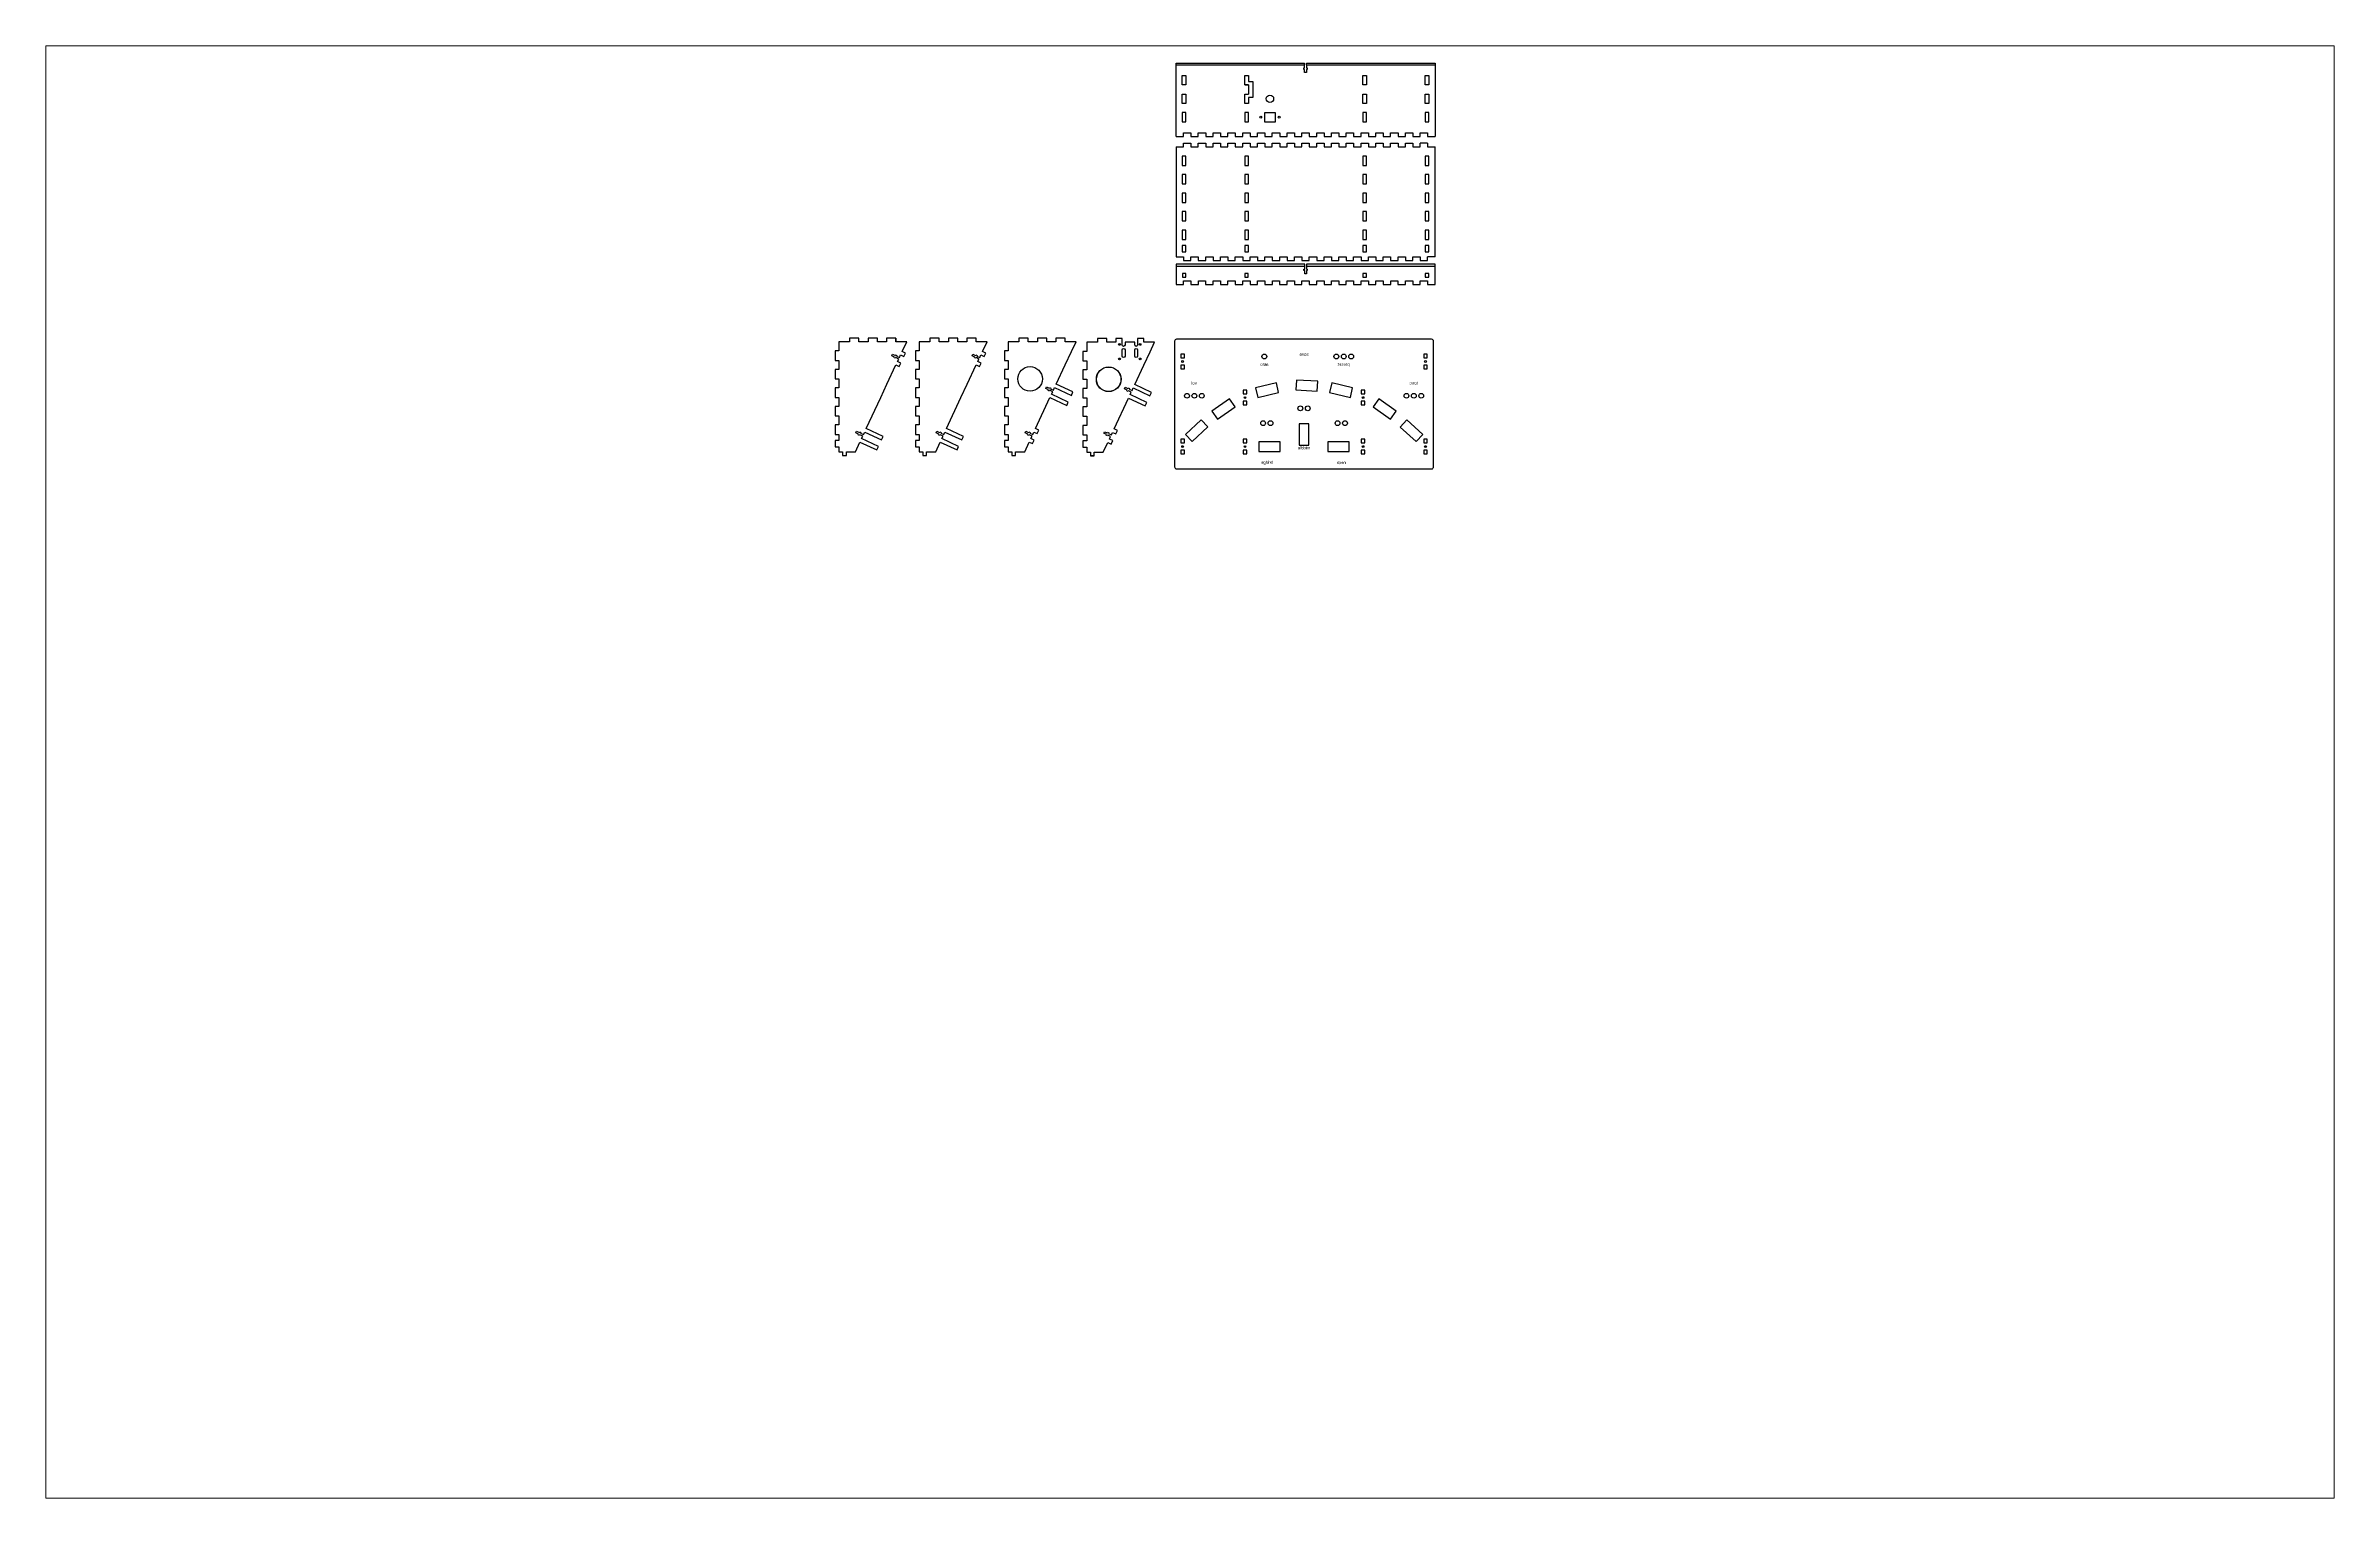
# Paper-space layout 'Sheet1' of a CAD drawing. Header units: millimetres. Extents: x 40 to 364, y 26 to 231.
# The model-space entities are those that its viewports show. They can reach past a viewport. Long polylines and large blocks are cut down to what shows.
import ezdxf
from ezdxf.enums import TextEntityAlignment as Align

# ---------------------------------------------------------------- set-up
doc = ezdxf.new("R2010")
doc.units = ezdxf.units.MM
doc.layers.add('Holes', color=1, linetype='Continuous')
doc.layers.add('text', color=5, linetype='Continuous')
doc.styles.get("Standard").update_dxf_attribs({"font": 'Arial.ttf'})

# ---------------------------------------------------------------- blocks, each defined once
blk = doc.blocks.new('M3 Bolt Nut Slot')
for p, q in [((-12.4, -3), (-12.4, 0)), ((-12.4, 0), (-7.4, 0)), ((-7.4, 0), (-7.4, 1.25)), ((-7.4, 1.25), (-5, 1.25)), ((-5, 1.25), (-5, 0)), ((-5, 0), (0, 0)), ((-7.4, -3), (-12.4, -3)), ((-7.4, -4.25), (-7.4, -3)), ((-5, -4.25), (-7.4, -4.25)), ((0, -3), (-5, -3)), ((-5, -3), (-5, -4.25))]:
    blk.add_line(p, q)
blk = doc.blocks.new('Back Panel')
for p, q in [((0, -116), (0, 2.8)), ((0, 2.8), (208.5, 2.8)), ((0, -116), (0, 2.8)), ((0, 2.8), (208.5, 2.8)), ((0, -116), (0, 2.8)), ((0, 2.8), (208.5, 2.8)), ((0, -116), (0, 2.8)), ((0, 2.8), (208.5, 2.8)), ((0, -116), (0, 2.8)), ((0, 2.8), (208.5, 2.8)), ((0, -116), (0, 2.8)), ((0, 2.8), (208.5, 2.8)), ((0, -116), (0, 2.8)), ((0, 2.8), (208.5, 2.8)), ((0, -116), (0, 2.8)), ((0, 2.8), (208.5, 2.8)), ((0, -116), (0, 2.8)), ((0, 2.8), (208.5, 2.8)), ((0, -116), (0, 2.8)), ((0, 2.8), (208.5, 2.8)), ((0, -116), (0, 2.8)), ((0, 2.8), (208.5, 2.8)), ((0, -116), (0, 2.8)), ((0, 2.8), (208.5, 2.8)), ((0, -116), (0, 2.8)), ((0, 2.8), (208.5, 2.8)), ((0, -116), (0, 2.8)), ((0, 2.8), (208.5, 2.8)), ((0, -116), (0, 2.8)), ((0, 2.8), (208.5, 2.8)), ((0, -116), (0, 2.8)), ((0, 2.8), (208.5, 2.8)), ((0, -116), (0, 2.8)), ((0, 2.8), (208.5, 2.8)), ((0, -116), (0, 2.8)), ((0, 2.8), (208.5, 2.8)), ((0, -116), (0, 2.8)), ((0, 2.8), (208.5, 2.8)), ((0, -116), (0, 2.8)), ((0, 2.8), (208.5, 2.8)), ((0, -116), (0, 2.8)), ((0, 2.8), (208.5, 2.8)), ((0, -116), (0, 2.8)), ((0, 2.8), (208.5, 2.8)), ((0, -116), (0, 2.8)), ((0, 2.8), (208.5, 2.8)), ((0, -116), (0, 2.8)), ((0, 2.8), (208.5, 2.8)), ((0, -116), (0, 2.8)), ((0, 2.8), (208.5, 2.8)), ((0, -116), (0, 2.8)), ((0, 2.8), (208.5, 2.8)), ((0, -116), (0, 2.8)), ((0, 2.8), (208.5, 2.8)), ((0, -116), (0, 2.8)), ((0, 2.8), (208.5, 2.8)), ((0, -116), (0, 2.8)), ((0, 2.8), (208.5, 2.8)), ((0, -116), (0, 2.8)), ((0, 2.8), (208.5, 2.8)), ((208.5, 0), (208.5, 2.8)), ((208.5, 0), (208.5, 2.8)), ((208.5, 0), (208.5, 2.8)), ((208.5, 0), (208.5, 2.8)), ((208.5, 0), (208.5, 2.8)), ((208.5, 0), (208.5, 2.8)), ((208.5, 0), (208.5, 2.8)), ((208.5, 0), (208.5, 2.8)), ((208.5, 0), (208.5, 2.8)), ((208.5, 0), (208.5, 2.8)), ((208.5, 0), (208.5, 2.8)), ((208.5, 0), (208.5, 2.8)), ((208.5, 0), (208.5, 2.8)), ((208.5, 0), (208.5, 2.8)), ((208.5, 0), (208.5, 2.8)), ((208.5, 0), (208.5, 2.8)), ((208.5, 0), (208.5, 2.8)), ((208.5, 0), (208.5, 2.8)), ((208.5, 0), (208.5, 2.8)), ((208.5, 0), (208.5, 2.8)), ((208.5, 0), (208.5, 2.8)), ((208.5, 0), (208.5, 2.8)), ((208.5, 0), (208.5, 2.8)), ((208.5, 0), (208.5, 2.8)), ((208.5, 0), (208.5, 2.8)), ((208.5, 0), (208.5, 2.8)), ((208.5, 0), (208.5, 2.8)), ((208.5, 0), (208.5, 2.8)), ((208.5, 0), (208.5, 2.8)), ((208.5, 0), (208.5, 2.8)), ((211.5, 0), (211.5, 2.8)), ((211.5, 2.8), (420, 2.8)), ((211.5, 0), (211.5, 2.8)), ((211.5, 2.8), (420, 2.8)), ((211.5, 0), (211.5, 2.8)), ((211.5, 2.8), (420, 2.8)), ((211.5, 0), (211.5, 2.8)), ((211.5, 2.8), (420, 2.8)), ((211.5, 0), (211.5, 2.8)), ((211.5, 2.8), (420, 2.8)), ((211.5, 0), (211.5, 2.8)), ((211.5, 2.8), (420, 2.8)), ((211.5, 0), (211.5, 2.8)), ((211.5, 2.8), (420, 2.8)), ((211.5, 0), (211.5, 2.8)), ((211.5, 2.8), (420, 2.8)), ((211.5, 0), (211.5, 2.8)), ((211.5, 2.8), (420, 2.8)), ((211.5, 0), (211.5, 2.8)), ((211.5, 2.8), (420, 2.8)), ((211.5, 0), (211.5, 2.8)), ((211.5, 2.8), (420, 2.8)), ((211.5, 0), (211.5, 2.8)), ((211.5, 2.8), (420, 2.8)), ((211.5, 0), (211.5, 2.8)), ((211.5, 2.8), (420, 2.8)), ((211.5, 0), (211.5, 2.8)), ((211.5, 2.8), (420, 2.8)), ((211.5, 0), (211.5, 2.8)), ((211.5, 2.8), (420, 2.8)), ((211.5, 0), (211.5, 2.8)), ((211.5, 2.8), (420, 2.8)), ((211.5, 0), (211.5, 2.8)), ((211.5, 2.8), (420, 2.8)), ((211.5, 0), (211.5, 2.8)), ((211.5, 2.8), (420, 2.8)), ((211.5, 0), (211.5, 2.8)), ((211.5, 2.8), (420, 2.8)), ((211.5, 0), (211.5, 2.8)), ((211.5, 2.8), (420, 2.8)), ((211.5, 0), (211.5, 2.8)), ((211.5, 2.8), (420, 2.8)), ((211.5, 0), (211.5, 2.8)), ((211.5, 2.8), (420, 2.8)), ((211.5, 0), (211.5, 2.8)), ((211.5, 2.8), (420, 2.8)), ((211.5, 0), (211.5, 2.8)), ((211.5, 2.8), (420, 2.8)), ((211.5, 0), (211.5, 2.8)), ((211.5, 2.8), (420, 2.8)), ((211.5, 0), (211.5, 2.8)), ((211.5, 2.8), (420, 2.8)), ((211.5, 0), (211.5, 2.8)), ((211.5, 2.8), (420, 2.8)), ((211.5, 0), (211.5, 2.8)), ((211.5, 2.8), (420, 2.8)), ((211.5, 0), (211.5, 2.8)), ((211.5, 2.8), (420, 2.8)), ((211.5, 0), (211.5, 2.8)), ((211.5, 2.8), (420, 2.8)), ((420, 2.8), (420, -116)), ((420, 2.8), (420, -116)), ((420, 2.8), (420, -116)), ((420, 2.8), (420, -116)), ((420, 2.8), (420, -116)), ((420, 2.8), (420, -116)), ((420, 2.8), (420, -116)), ((420, 2.8), (420, -116)), ((420, 2.8), (420, -116)), ((420, 2.8), (420, -116)), ((420, 2.8), (420, -116)), ((420, 2.8), (420, -116)), ((420, 2.8), (420, -116)), ((420, 2.8), (420, -116)), ((420, 2.8), (420, -116)), ((420, 2.8), (420, -116)), ((420, 2.8), (420, -116)), ((420, 2.8), (420, -116)), ((420, 2.8), (420, -116)), ((420, 2.8), (420, -116)), ((420, 2.8), (420, -116)), ((420, 2.8), (420, -116)), ((420, 2.8), (420, -116)), ((420, 2.8), (420, -116)), ((420, 2.8), (420, -116)), ((420, 2.8), (420, -116)), ((420, 2.8), (420, -116)), ((420, 2.8), (420, -116)), ((420, 2.8), (420, -116)), ((420, 2.8), (420, -116)), ((12, -116), (12, -110)), ((12, -110), (24, -110)), ((12, -116), (12, -110)), ((12, -110), (24, -110)), ((12, -116), (12, -110)), ((12, -110), (24, -110)), ((12, -116), (12, -110)), ((12, -110), (24, -110)), ((12, -116), (12, -110)), ((12, -110), (24, -110)), ((12, -116), (12, -110)), ((12, -110), (24, -110)), ((12, -116), (12, -110)), ((12, -110), (24, -110)), ((12, -116), (12, -110)), ((12, -110), (24, -110)), ((12, -116), (12, -110)), ((12, -110), (24, -110)), ((12, -116), (12, -110)), ((12, -110), (24, -110)), ((12, -116), (12, -110)), ((12, -110), (24, -110)), ((12, -116), (12, -110)), ((12, -110), (24, -110)), ((12, -116), (12, -110)), ((12, -110), (24, -110)), ((12, -116), (12, -110)), ((12, -110), (24, -110)), ((12, -116), (12, -110)), ((12, -110), (24, -110)), ((12, -116), (12, -110)), ((12, -110), (24, -110)), ((12, -116), (12, -110)), ((12, -110), (24, -110)), ((12, -116), (12, -110)), ((12, -110), (24, -110)), ((12, -116), (12, -110)), ((12, -110), (24, -110)), ((12, -116), (12, -110)), ((12, -110), (24, -110)), ((12, -116), (12, -110)), ((12, -110), (24, -110)), ((12, -116), (12, -110)), ((12, -110), (24, -110)), ((12, -116), (12, -110)), ((12, -110), (24, -110)), ((12, -116), (12, -110)), ((12, -110), (24, -110)), ((12, -116), (12, -110)), ((12, -110), (24, -110)), ((12, -116), (12, -110)), ((12, -110), (24, -110)), ((12, -116), (12, -110)), ((12, -110), (24, -110)), ((12, -116), (12, -110)), ((12, -110), (24, -110)), ((12, -116), (12, -110)), ((12, -110), (24, -110)), ((12, -116), (12, -110)), ((12, -110), (24, -110)), ((24, -110), (24, -116)), ((24, -110), (24, -116)), ((24, -110), (24, -116)), ((24, -110), (24, -116)), ((24, -110), (24, -116)), ((24, -110), (24, -116)), ((24, -110), (24, -116)), ((24, -110), (24, -116)), ((24, -110), (24, -116)), ((24, -110), (24, -116)), ((24, -110), (24, -116)), ((24, -110), (24, -116)), ((24, -110), (24, -116)), ((24, -110), (24, -116)), ((24, -110), (24, -116)), ((24, -110), (24, -116)), ((24, -110), (24, -116)), ((24, -110), (24, -116)), ((24, -110), (24, -116)), ((24, -110), (24, -116)), ((24, -110), (24, -116)), ((24, -110), (24, -116)), ((24, -110), (24, -116)), ((24, -110), (24, -116)), ((24, -110), (24, -116)), ((24, -110), (24, -116)), ((24, -110), (24, -116)), ((24, -110), (24, -116)), ((24, -110), (24, -116)), ((24, -110), (24, -116)), ((36, -116), (36, -110)), ((36, -110), (48, -110)), ((36, -116), (36, -110)), ((36, -110), (48, -110)), ((36, -116), (36, -110)), ((36, -110), (48, -110)), ((36, -116), (36, -110)), ((36, -110), (48, -110)), ((36, -116), (36, -110)), ((36, -110), (48, -110)), ((36, -116), (36, -110)), ((36, -110), (48, -110)), ((36, -116), (36, -110)), ((36, -110), (48, -110)), ((36, -116), (36, -110)), ((36, -110), (48, -110)), ((36, -116), (36, -110)), ((36, -110), (48, -110)), ((36, -116), (36, -110)), ((36, -110), (48, -110)), ((36, -116), (36, -110)), ((36, -110), (48, -110)), ((36, -116), (36, -110)), ((36, -110), (48, -110)), ((36, -116), (36, -110)), ((36, -110), (48, -110)), ((36, -116), (36, -110)), ((36, -110), (48, -110)), ((36, -116), (36, -110)), ((36, -110), (48, -110)), ((36, -116), (36, -110)), ((36, -110), (48, -110)), ((36, -116), (36, -110)), ((36, -110), (48, -110)), ((36, -116), (36, -110)), ((36, -110), (48, -110)), ((36, -116), (36, -110)), ((36, -110), (48, -110)), ((36, -116), (36, -110)), ((36, -110), (48, -110)), ((36, -116), (36, -110)), ((36, -110), (48, -110)), ((36, -116), (36, -110)), ((36, -110), (48, -110)), ((36, -116), (36, -110)), ((36, -110), (48, -110)), ((36, -116), (36, -110)), ((36, -110), (48, -110)), ((36, -116), (36, -110)), ((36, -110), (48, -110)), ((36, -116), (36, -110)), ((36, -110), (48, -110)), ((36, -116), (36, -110)), ((36, -110), (48, -110)), ((36, -116), (36, -110)), ((36, -110), (48, -110)), ((36, -116), (36, -110)), ((36, -110), (48, -110)), ((36, -116), (36, -110)), ((36, -110), (48, -110)), ((48, -110), (48, -116)), ((48, -110), (48, -116)), ((48, -110), (48, -116)), ((48, -110), (48, -116)), ((48, -110), (48, -116)), ((48, -110), (48, -116)), ((48, -110), (48, -116)), ((48, -110), (48, -116)), ((48, -110), (48, -116)), ((48, -110), (48, -116)), ((48, -110), (48, -116)), ((48, -110), (48, -116)), ((48, -110), (48, -116)), ((48, -110), (48, -116)), ((48, -110), (48, -116)), ((48, -110), (48, -116)), ((48, -110), (48, -116)), ((48, -110), (48, -116)), ((48, -110), (48, -116)), ((48, -110), (48, -116)), ((48, -110), (48, -116)), ((48, -110), (48, -116)), ((48, -110), (48, -116)), ((48, -110), (48, -116)), ((48, -110), (48, -116)), ((48, -110), (48, -116)), ((48, -110), (48, -116)), ((48, -110), (48, -116)), ((48, -110), (48, -116)), ((48, -110), (48, -116)), ((60, -116), (60, -110)), ((60, -110), (72, -110)), ((60, -116), (60, -110)), ((60, -110), (72, -110)), ((60, -116), (60, -110)), ((60, -110), (72, -110)), ((60, -116), (60, -110)), ((60, -110), (72, -110)), ((60, -116), (60, -110)), ((60, -110), (72, -110)), ((60, -116), (60, -110)), ((60, -110), (72, -110)), ((60, -116), (60, -110)), ((60, -110), (72, -110)), ((60, -116), (60, -110)), ((60, -110), (72, -110)), ((60, -116), (60, -110)), ((60, -110), (72, -110)), ((60, -116), (60, -110)), ((60, -110), (72, -110)), ((60, -116), (60, -110)), ((60, -110), (72, -110)), ((60, -116), (60, -110)), ((60, -110), (72, -110)), ((60, -116), (60, -110)), ((60, -110), (72, -110)), ((60, -116), (60, -110)), ((60, -110), (72, -110)), ((60, -116), (60, -110)), ((60, -110), (72, -110)), ((60, -116), (60, -110)), ((60, -110), (72, -110)), ((60, -116), (60, -110)), ((60, -110), (72, -110)), ((60, -116), (60, -110)), ((60, -110), (72, -110)), ((60, -116), (60, -110)), ((60, -110), (72, -110)), ((60, -116), (60, -110)), ((60, -110), (72, -110)), ((60, -116), (60, -110)), ((60, -110), (72, -110)), ((60, -116), (60, -110)), ((60, -110), (72, -110)), ((60, -116), (60, -110)), ((60, -110), (72, -110)), ((60, -116), (60, -110)), ((60, -110), (72, -110)), ((60, -116), (60, -110)), ((60, -110), (72, -110)), ((60, -116), (60, -110)), ((60, -110), (72, -110)), ((60, -116), (60, -110)), ((60, -110), (72, -110)), ((60, -116), (60, -110)), ((60, -110), (72, -110)), ((60, -116), (60, -110)), ((60, -110), (72, -110)), ((60, -116), (60, -110)), ((60, -110), (72, -110)), ((72, -110), (72, -116)), ((72, -110), (72, -116)), ((72, -110), (72, -116)), ((72, -110), (72, -116)), ((72, -110), (72, -116)), ((72, -110), (72, -116)), ((72, -110), (72, -116)), ((72, -110), (72, -116)), ((72, -110), (72, -116)), ((72, -110), (72, -116)), ((72, -110), (72, -116)), ((72, -110), (72, -116)), ((72, -110), (72, -116)), ((72, -110), (72, -116)), ((72, -110), (72, -116)), ((72, -110), (72, -116)), ((72, -110), (72, -116)), ((72, -110), (72, -116)), ((72, -110), (72, -116)), ((72, -110), (72, -116)), ((72, -110), (72, -116)), ((72, -110), (72, -116)), ((72, -110), (72, -116)), ((72, -110), (72, -116)), ((72, -110), (72, -116)), ((72, -110), (72, -116)), ((72, -110), (72, -116)), ((72, -110), (72, -116)), ((72, -110), (72, -116)), ((72, -110), (72, -116)), ((84, -116), (84, -110)), ((84, -110), (96, -110)), ((84, -116), (84, -110)), ((84, -110), (96, -110)), ((84, -116), (84, -110)), ((84, -110), (96, -110)), ((84, -116), (84, -110)), ((84, -110), (96, -110)), ((84, -116), (84, -110)), ((84, -110), (96, -110)), ((84, -116), (84, -110)), ((84, -110), (96, -110)), ((84, -116), (84, -110)), ((84, -110), (96, -110)), ((84, -116), (84, -110)), ((84, -110), (96, -110)), ((84, -116), (84, -110)), ((84, -110), (96, -110)), ((84, -116), (84, -110)), ((84, -110), (96, -110)), ((84, -116), (84, -110)), ((84, -110), (96, -110)), ((84, -116), (84, -110)), ((84, -110), (96, -110)), ((84, -116), (84, -110)), ((84, -110), (96, -110)), ((84, -116), (84, -110)), ((84, -110), (96, -110)), ((84, -116), (84, -110)), ((84, -110), (96, -110)), ((84, -116), (84, -110)), ((84, -110), (96, -110)), ((84, -116), (84, -110)), ((84, -110), (96, -110)), ((84, -116), (84, -110)), ((84, -110), (96, -110)), ((84, -116), (84, -110)), ((84, -110), (96, -110)), ((84, -116), (84, -110)), ((84, -110), (96, -110)), ((84, -116), (84, -110)), ((84, -110), (96, -110)), ((84, -116), (84, -110)), ((84, -110), (96, -110)), ((84, -116), (84, -110)), ((84, -110), (96, -110)), ((84, -116), (84, -110)), ((84, -110), (96, -110)), ((84, -116), (84, -110)), ((84, -110), (96, -110)), ((84, -116), (84, -110)), ((84, -110), (96, -110)), ((84, -116), (84, -110)), ((84, -110), (96, -110)), ((84, -116), (84, -110)), ((84, -110), (96, -110)), ((84, -116), (84, -110)), ((84, -110), (96, -110)), ((84, -116), (84, -110)), ((84, -110), (96, -110)), ((96, -110), (96, -116)), ((96, -110), (96, -116)), ((96, -110), (96, -116)), ((96, -110), (96, -116)), ((96, -110), (96, -116)), ((96, -110), (96, -116)), ((96, -110), (96, -116)), ((96, -110), (96, -116)), ((96, -110), (96, -116)), ((96, -110), (96, -116)), ((96, -110), (96, -116)), ((96, -110), (96, -116)), ((96, -110), (96, -116)), ((96, -110), (96, -116)), ((96, -110), (96, -116)), ((96, -110), (96, -116)), ((96, -110), (96, -116)), ((96, -110), (96, -116)), ((96, -110), (96, -116)), ((96, -110), (96, -116)), ((96, -110), (96, -116)), ((96, -110), (96, -116)), ((96, -110), (96, -116)), ((96, -110), (96, -116)), ((96, -110), (96, -116)), ((96, -110), (96, -116)), ((96, -110), (96, -116)), ((96, -110), (96, -116)), ((96, -110), (96, -116)), ((96, -110), (96, -116)), ((108, -116), (108, -110)), ((108, -110), (120, -110)), ((108, -116), (108, -110)), ((108, -110), (120, -110)), ((108, -116), (108, -110)), ((108, -110), (120, -110)), ((108, -116), (108, -110)), ((108, -110), (120, -110)), ((108, -116), (108, -110)), ((108, -110), (120, -110)), ((108, -116), (108, -110)), ((108, -110), (120, -110)), ((108, -116), (108, -110)), ((108, -110), (120, -110)), ((108, -116), (108, -110)), ((108, -110), (120, -110)), ((108, -116), (108, -110)), ((108, -110), (120, -110)), ((108, -116), (108, -110)), ((108, -110), (120, -110)), ((108, -116), (108, -110)), ((108, -110), (120, -110)), ((108, -116), (108, -110)), ((108, -110), (120, -110)), ((108, -116), (108, -110)), ((108, -110), (120, -110)), ((108, -116), (108, -110)), ((108, -110), (120, -110)), ((108, -116), (108, -110)), ((108, -110), (120, -110)), ((108, -116), (108, -110)), ((108, -110), (120, -110)), ((108, -116), (108, -110)), ((108, -110), (120, -110)), ((108, -116), (108, -110)), ((108, -110), (120, -110)), ((108, -116), (108, -110)), ((108, -110), (120, -110)), ((108, -116), (108, -110)), ((108, -110), (120, -110)), ((108, -116), (108, -110)), ((108, -110), (120, -110)), ((108, -116), (108, -110)), ((108, -110), (120, -110)), ((108, -116), (108, -110)), ((108, -110), (120, -110)), ((108, -116), (108, -110)), ((108, -110), (120, -110)), ((108, -116), (108, -110)), ((108, -110), (120, -110)), ((108, -116), (108, -110)), ((108, -110), (120, -110)), ((108, -116), (108, -110)), ((108, -110), (120, -110)), ((108, -116), (108, -110)), ((108, -110), (120, -110)), ((108, -116), (108, -110)), ((108, -110), (120, -110)), ((108, -116), (108, -110)), ((108, -110), (120, -110)), ((120, -110), (120, -116)), ((120, -110), (120, -116)), ((120, -110), (120, -116)), ((120, -110), (120, -116)), ((120, -110), (120, -116)), ((120, -110), (120, -116)), ((120, -110), (120, -116)), ((120, -110), (120, -116)), ((120, -110), (120, -116)), ((120, -110), (120, -116)), ((120, -110), (120, -116)), ((120, -110), (120, -116)), ((120, -110), (120, -116)), ((120, -110), (120, -116)), ((120, -110), (120, -116)), ((120, -110), (120, -116)), ((120, -110), (120, -116)), ((120, -110), (120, -116)), ((120, -110), (120, -116)), ((120, -110), (120, -116)), ((120, -110), (120, -116)), ((120, -110), (120, -116)), ((120, -110), (120, -116)), ((120, -110), (120, -116)), ((120, -110), (120, -116)), ((120, -110), (120, -116)), ((120, -110), (120, -116)), ((120, -110), (120, -116)), ((120, -110), (120, -116)), ((120, -110), (120, -116)), ((132, -116), (132, -110)), ((132, -110), (144, -110)), ((132, -116), (132, -110)), ((132, -110), (144, -110)), ((132, -116), (132, -110)), ((132, -110), (144, -110)), ((132, -116), (132, -110)), ((132, -110), (144, -110)), ((132, -116), (132, -110)), ((132, -110), (144, -110)), ((132, -116), (132, -110)), ((132, -110), (144, -110)), ((132, -116), (132, -110)), ((132, -110), (144, -110)), ((132, -116), (132, -110)), ((132, -110), (144, -110)), ((132, -116), (132, -110)), ((132, -110), (144, -110)), ((132, -116), (132, -110)), ((132, -110), (144, -110)), ((132, -116), (132, -110)), ((132, -110), (144, -110)), ((132, -116), (132, -110)), ((132, -110), (144, -110)), ((132, -116), (132, -110)), ((132, -110), (144, -110)), ((132, -116), (132, -110)), ((132, -110), (144, -110)), ((132, -116), (132, -110)), ((132, -110), (144, -110)), ((132, -116), (132, -110)), ((132, -110), (144, -110)), ((132, -116), (132, -110)), ((132, -110), (144, -110)), ((132, -116), (132, -110)), ((132, -110), (144, -110)), ((132, -116), (132, -110)), ((132, -110), (144, -110)), ((132, -116), (132, -110)), ((132, -110), (144, -110)), ((132, -116), (132, -110)), ((132, -110), (144, -110)), ((132, -116), (132, -110)), ((132, -110), (144, -110)), ((132, -116), (132, -110)), ((132, -110), (144, -110)), ((132, -116), (132, -110)), ((132, -110), (144, -110)), ((132, -116), (132, -110)), ((132, -110), (144, -110)), ((132, -116), (132, -110)), ((132, -110), (144, -110)), ((132, -116), (132, -110)), ((132, -110), (144, -110)), ((132, -116), (132, -110)), ((132, -110), (144, -110)), ((132, -116), (132, -110)), ((132, -110), (144, -110)), ((132, -116), (132, -110)), ((132, -110), (144, -110)), ((144, -110), (144, -116)), ((144, -110), (144, -116)), ((144, -110), (144, -116)), ((144, -110), (144, -116)), ((144, -110), (144, -116)), ((144, -110), (144, -116)), ((144, -110), (144, -116)), ((144, -110), (144, -116)), ((144, -110), (144, -116)), ((144, -110), (144, -116)), ((144, -110), (144, -116)), ((144, -110), (144, -116)), ((144, -110), (144, -116)), ((144, -110), (144, -116)), ((144, -110), (144, -116)), ((144, -110), (144, -116)), ((144, -110), (144, -116)), ((144, -110), (144, -116)), ((144, -110), (144, -116)), ((144, -110), (144, -116)), ((144, -110), (144, -116)), ((144, -110), (144, -116)), ((144, -110), (144, -116)), ((144, -110), (144, -116)), ((144, -110), (144, -116)), ((144, -110), (144, -116)), ((144, -110), (144, -116)), ((144, -110), (144, -116)), ((144, -110), (144, -116)), ((144, -110), (144, -116)), ((156, -116), (156, -110)), ((156, -110), (168, -110)), ((156, -116), (156, -110)), ((156, -110), (168, -110)), ((156, -116), (156, -110)), ((156, -110), (168, -110)), ((156, -116), (156, -110)), ((156, -110), (168, -110)), ((156, -116), (156, -110)), ((156, -110), (168, -110)), ((156, -116), (156, -110)), ((156, -110), (168, -110)), ((156, -116), (156, -110)), ((156, -110), (168, -110)), ((156, -116), (156, -110)), ((156, -110), (168, -110)), ((156, -116), (156, -110)), ((156, -110), (168, -110)), ((156, -116), (156, -110)), ((156, -110), (168, -110)), ((156, -116), (156, -110)), ((156, -110), (168, -110)), ((156, -116), (156, -110)), ((156, -110), (168, -110)), ((156, -116), (156, -110)), ((156, -110), (168, -110)), ((156, -116), (156, -110)), ((156, -110), (168, -110)), ((156, -116), (156, -110)), ((156, -110), (168, -110)), ((156, -116), (156, -110)), ((156, -110), (168, -110)), ((156, -116), (156, -110)), ((156, -110), (168, -110)), ((156, -116), (156, -110)), ((156, -110), (168, -110)), ((156, -116), (156, -110)), ((156, -110), (168, -110)), ((156, -116), (156, -110)), ((156, -110), (168, -110)), ((156, -116), (156, -110)), ((156, -110), (168, -110)), ((156, -116), (156, -110)), ((156, -110), (168, -110)), ((156, -116), (156, -110)), ((156, -110), (168, -110)), ((156, -116), (156, -110)), ((156, -110), (168, -110)), ((156, -116), (156, -110)), ((156, -110), (168, -110)), ((156, -116), (156, -110)), ((156, -110), (168, -110)), ((156, -116), (156, -110)), ((156, -110), (168, -110)), ((156, -116), (156, -110)), ((156, -110), (168, -110)), ((156, -116), (156, -110)), ((156, -110), (168, -110)), ((156, -116), (156, -110)), ((156, -110), (168, -110)), ((168, -110), (168, -116)), ((168, -110), (168, -116)), ((168, -110), (168, -116)), ((168, -110), (168, -116)), ((168, -110), (168, -116)), ((168, -110), (168, -116)), ((168, -110), (168, -116)), ((168, -110), (168, -116)), ((168, -110), (168, -116)), ((168, -110), (168, -116)), ((168, -110), (168, -116)), ((168, -110), (168, -116)), ((168, -110), (168, -116)), ((168, -110), (168, -116)), ((168, -110), (168, -116)), ((168, -110), (168, -116)), ((168, -110), (168, -116)), ((168, -110), (168, -116)), ((168, -110), (168, -116)), ((168, -110), (168, -116)), ((168, -110), (168, -116)), ((168, -110), (168, -116)), ((168, -110), (168, -116)), ((168, -110), (168, -116)), ((168, -110), (168, -116)), ((168, -110), (168, -116)), ((168, -110), (168, -116)), ((168, -110), (168, -116)), ((168, -110), (168, -116)), ((168, -110), (168, -116)), ((180, -116), (180, -110)), ((180, -110), (192, -110)), ((180, -116), (180, -110)), ((180, -110), (192, -110)), ((180, -116), (180, -110)), ((180, -110), (192, -110)), ((180, -116), (180, -110)), ((180, -110), (192, -110)), ((180, -116), (180, -110)), ((180, -110), (192, -110)), ((180, -116), (180, -110)), ((180, -110), (192, -110)), ((180, -116), (180, -110)), ((180, -110), (192, -110)), ((180, -116), (180, -110)), ((180, -110), (192, -110)), ((180, -116), (180, -110)), ((180, -110), (192, -110)), ((180, -116), (180, -110)), ((180, -110), (192, -110)), ((180, -116), (180, -110)), ((180, -110), (192, -110)), ((180, -116), (180, -110)), ((180, -110), (192, -110)), ((180, -116), (180, -110)), ((180, -110), (192, -110)), ((180, -116), (180, -110)), ((180, -110), (192, -110)), ((180, -116), (180, -110)), ((180, -110), (192, -110)), ((180, -116), (180, -110)), ((180, -110), (192, -110)), ((180, -116), (180, -110)), ((180, -110), (192, -110)), ((180, -116), (180, -110)), ((180, -110), (192, -110)), ((180, -116), (180, -110)), ((180, -110), (192, -110)), ((180, -116), (180, -110)), ((180, -110), (192, -110)), ((180, -116), (180, -110)), ((180, -110), (192, -110)), ((180, -116), (180, -110)), ((180, -110), (192, -110)), ((180, -116), (180, -110)), ((180, -110), (192, -110)), ((180, -116), (180, -110)), ((180, -110), (192, -110)), ((180, -116), (180, -110)), ((180, -110), (192, -110)), ((180, -116), (180, -110)), ((180, -110), (192, -110)), ((180, -116), (180, -110)), ((180, -110), (192, -110)), ((180, -116), (180, -110)), ((180, -110), (192, -110)), ((180, -116), (180, -110)), ((180, -110), (192, -110)), ((180, -116), (180, -110)), ((180, -110), (192, -110)), ((192, -110), (192, -116)), ((192, -110), (192, -116)), ((192, -110), (192, -116)), ((192, -110), (192, -116)), ((192, -110), (192, -116)), ((192, -110), (192, -116)), ((192, -110), (192, -116)), ((192, -110), (192, -116)), ((192, -110), (192, -116)), ((192, -110), (192, -116)), ((192, -110), (192, -116)), ((192, -110), (192, -116)), ((192, -110), (192, -116)), ((192, -110), (192, -116)), ((192, -110), (192, -116)), ((192, -110), (192, -116)), ((192, -110), (192, -116)), ((192, -110), (192, -116)), ((192, -110), (192, -116)), ((192, -110), (192, -116)), ((192, -110), (192, -116)), ((192, -110), (192, -116)), ((192, -110), (192, -116)), ((192, -110), (192, -116)), ((192, -110), (192, -116)), ((192, -110), (192, -116)), ((192, -110), (192, -116)), ((192, -110), (192, -116)), ((192, -110), (192, -116)), ((192, -110), (192, -116)), ((204, -116), (204, -110)), ((204, -110), (216, -110)), ((204, -116), (204, -110)), ((204, -110), (216, -110)), ((204, -116), (204, -110)), ((204, -110), (216, -110)), ((204, -116), (204, -110)), ((204, -110), (216, -110)), ((204, -116), (204, -110)), ((204, -110), (216, -110)), ((204, -116), (204, -110)), ((204, -110), (216, -110)), ((204, -116), (204, -110)), ((204, -110), (216, -110)), ((204, -116), (204, -110)), ((204, -110), (216, -110)), ((204, -116), (204, -110)), ((204, -110), (216, -110)), ((204, -116), (204, -110)), ((204, -110), (216, -110)), ((204, -116), (204, -110)), ((204, -110), (216, -110)), ((204, -116), (204, -110)), ((204, -110), (216, -110)), ((204, -116), (204, -110)), ((204, -110), (216, -110)), ((204, -116), (204, -110)), ((204, -110), (216, -110)), ((204, -116), (204, -110)), ((204, -110), (216, -110)), ((204, -116), (204, -110)), ((204, -110), (216, -110)), ((204, -116), (204, -110)), ((204, -110), (216, -110)), ((204, -116), (204, -110)), ((204, -110), (216, -110)), ((204, -116), (204, -110)), ((204, -110), (216, -110)), ((204, -116), (204, -110)), ((204, -110), (216, -110)), ((204, -116), (204, -110)), ((204, -110), (216, -110)), ((204, -116), (204, -110)), ((204, -110), (216, -110)), ((204, -116), (204, -110)), ((204, -110), (216, -110)), ((204, -116), (204, -110)), ((204, -110), (216, -110)), ((204, -116), (204, -110)), ((204, -110), (216, -110)), ((204, -116), (204, -110)), ((204, -110), (216, -110)), ((204, -116), (204, -110)), ((204, -110), (216, -110)), ((204, -116), (204, -110)), ((204, -110), (216, -110)), ((204, -116), (204, -110)), ((204, -110), (216, -110)), ((204, -116), (204, -110)), ((204, -110), (216, -110)), ((216, -110), (216, -116)), ((216, -110), (216, -116)), ((216, -110), (216, -116)), ((216, -110), (216, -116)), ((216, -110), (216, -116)), ((216, -110), (216, -116)), ((216, -110), (216, -116)), ((216, -110), (216, -116)), ((216, -110), (216, -116)), ((216, -110), (216, -116)), ((216, -110), (216, -116)), ((216, -110), (216, -116)), ((216, -110), (216, -116)), ((216, -110), (216, -116)), ((216, -110), (216, -116)), ((216, -110), (216, -116)), ((216, -110), (216, -116)), ((216, -110), (216, -116)), ((216, -110), (216, -116)), ((216, -110), (216, -116)), ((216, -110), (216, -116)), ((216, -110), (216, -116)), ((216, -110), (216, -116)), ((216, -110), (216, -116)), ((216, -110), (216, -116)), ((216, -110), (216, -116)), ((216, -110), (216, -116)), ((216, -110), (216, -116)), ((216, -110), (216, -116)), ((216, -110), (216, -116)), ((228, -116), (228, -110)), ((228, -110), (240, -110)), ((228, -116), (228, -110)), ((228, -110), (240, -110)), ((228, -116), (228, -110)), ((228, -110), (240, -110)), ((228, -116), (228, -110)), ((228, -110), (240, -110)), ((228, -116), (228, -110)), ((228, -110), (240, -110)), ((228, -116), (228, -110)), ((228, -110), (240, -110)), ((228, -116), (228, -110)), ((228, -110), (240, -110)), ((228, -116), (228, -110)), ((228, -110), (240, -110)), ((228, -116), (228, -110)), ((228, -110), (240, -110)), ((228, -116), (228, -110)), ((228, -110), (240, -110)), ((228, -116), (228, -110)), ((228, -110), (240, -110)), ((228, -116), (228, -110)), ((228, -110), (240, -110)), ((228, -116), (228, -110)), ((228, -110), (240, -110)), ((228, -116), (228, -110)), ((228, -110), (240, -110)), ((228, -116), (228, -110)), ((228, -110), (240, -110)), ((228, -116), (228, -110)), ((228, -110), (240, -110)), ((228, -116), (228, -110)), ((228, -110), (240, -110)), ((228, -116), (228, -110)), ((228, -110), (240, -110)), ((228, -116), (228, -110)), ((228, -110), (240, -110)), ((228, -116), (228, -110)), ((228, -110), (240, -110)), ((228, -116), (228, -110)), ((228, -110), (240, -110)), ((228, -116), (228, -110)), ((228, -110), (240, -110)), ((228, -116), (228, -110)), ((228, -110), (240, -110)), ((228, -116), (228, -110)), ((228, -110), (240, -110)), ((228, -116), (228, -110)), ((228, -110), (240, -110)), ((228, -116), (228, -110)), ((228, -110), (240, -110)), ((228, -116), (228, -110)), ((228, -110), (240, -110)), ((228, -116), (228, -110)), ((228, -110), (240, -110)), ((228, -116), (228, -110)), ((228, -110), (240, -110)), ((228, -116), (228, -110)), ((228, -110), (240, -110)), ((240, -110), (240, -116)), ((240, -110), (240, -116)), ((240, -110), (240, -116)), ((240, -110), (240, -116)), ((240, -110), (240, -116)), ((240, -110), (240, -116)), ((240, -110), (240, -116)), ((240, -110), (240, -116)), ((240, -110), (240, -116)), ((240, -110), (240, -116)), ((240, -110), (240, -116)), ((240, -110), (240, -116)), ((240, -110), (240, -116)), ((240, -110), (240, -116)), ((240, -110), (240, -116)), ((240, -110), (240, -116)), ((240, -110), (240, -116)), ((240, -110), (240, -116)), ((240, -110), (240, -116)), ((240, -110), (240, -116)), ((240, -110), (240, -116)), ((240, -110), (240, -116)), ((240, -110), (240, -116)), ((240, -110), (240, -116)), ((240, -110), (240, -116)), ((240, -110), (240, -116)), ((240, -110), (240, -116)), ((240, -110), (240, -116)), ((240, -110), (240, -116)), ((240, -110), (240, -116)), ((252, -116), (252, -110)), ((252, -110), (264, -110)), ((252, -116), (252, -110)), ((252, -110), (264, -110)), ((252, -116), (252, -110)), ((252, -110), (264, -110)), ((252, -116), (252, -110)), ((252, -110), (264, -110)), ((252, -116), (252, -110)), ((252, -110), (264, -110)), ((252, -116), (252, -110)), ((252, -110), (264, -110)), ((252, -116), (252, -110)), ((252, -110), (264, -110)), ((252, -116), (252, -110)), ((252, -110), (264, -110)), ((252, -116), (252, -110)), ((252, -110), (264, -110)), ((252, -116), (252, -110)), ((252, -110), (264, -110)), ((252, -116), (252, -110)), ((252, -110), (264, -110)), ((252, -116), (252, -110)), ((252, -110), (264, -110)), ((252, -116), (252, -110)), ((252, -110), (264, -110)), ((252, -116), (252, -110)), ((252, -110), (264, -110)), ((252, -116), (252, -110)), ((252, -110), (264, -110)), ((252, -116), (252, -110)), ((252, -110), (264, -110)), ((252, -116), (252, -110)), ((252, -110), (264, -110)), ((252, -116), (252, -110)), ((252, -110), (264, -110)), ((252, -116), (252, -110)), ((252, -110), (264, -110)), ((252, -116), (252, -110)), ((252, -110), (264, -110)), ((252, -116), (252, -110)), ((252, -110), (264, -110)), ((252, -116), (252, -110)), ((252, -110), (264, -110)), ((252, -116), (252, -110)), ((252, -110), (264, -110)), ((252, -116), (252, -110)), ((252, -110), (264, -110)), ((252, -116), (252, -110)), ((252, -110), (264, -110)), ((252, -116), (252, -110)), ((252, -110), (264, -110)), ((252, -116), (252, -110)), ((252, -110), (264, -110)), ((252, -116), (252, -110)), ((252, -110), (264, -110)), ((252, -116), (252, -110)), ((252, -110), (264, -110)), ((252, -116), (252, -110)), ((252, -110), (264, -110)), ((264, -110), (264, -116)), ((264, -110), (264, -116)), ((264, -110), (264, -116)), ((264, -110), (264, -116)), ((264, -110), (264, -116)), ((264, -110), (264, -116)), ((264, -110), (264, -116)), ((264, -110), (264, -116)), ((264, -110), (264, -116)), ((264, -110), (264, -116)), ((264, -110), (264, -116)), ((264, -110), (264, -116)), ((264, -110), (264, -116)), ((264, -110), (264, -116)), ((264, -110), (264, -116)), ((264, -110), (264, -116)), ((264, -110), (264, -116)), ((264, -110), (264, -116)), ((264, -110), (264, -116)), ((264, -110), (264, -116)), ((264, -110), (264, -116)), ((264, -110), (264, -116)), ((264, -110), (264, -116)), ((264, -110), (264, -116)), ((264, -110), (264, -116)), ((264, -110), (264, -116)), ((264, -110), (264, -116)), ((264, -110), (264, -116)), ((264, -110), (264, -116)), ((264, -110), (264, -116)), ((276, -116), (276, -110)), ((276, -110), (288, -110)), ((276, -116), (276, -110)), ((276, -110), (288, -110)), ((276, -116), (276, -110)), ((276, -110), (288, -110)), ((276, -116), (276, -110)), ((276, -110), (288, -110)), ((276, -116), (276, -110)), ((276, -110), (288, -110)), ((276, -116), (276, -110)), ((276, -110), (288, -110)), ((276, -116), (276, -110)), ((276, -110), (288, -110)), ((276, -116), (276, -110)), ((276, -110), (288, -110)), ((276, -116), (276, -110)), ((276, -110), (288, -110)), ((276, -116), (276, -110)), ((276, -110), (288, -110)), ((276, -116), (276, -110)), ((276, -110), (288, -110)), ((276, -116), (276, -110)), ((276, -110), (288, -110)), ((276, -116), (276, -110)), ((276, -110), (288, -110)), ((276, -116), (276, -110)), ((276, -110), (288, -110)), ((276, -116), (276, -110)), ((276, -110), (288, -110)), ((276, -116), (276, -110)), ((276, -110), (288, -110)), ((276, -116), (276, -110)), ((276, -110), (288, -110)), ((276, -116), (276, -110)), ((276, -110), (288, -110)), ((276, -116), (276, -110)), ((276, -110), (288, -110)), ((276, -116), (276, -110)), ((276, -110), (288, -110)), ((276, -116), (276, -110)), ((276, -110), (288, -110)), ((276, -116), (276, -110)), ((276, -110), (288, -110)), ((276, -116), (276, -110)), ((276, -110), (288, -110)), ((276, -116), (276, -110)), ((276, -110), (288, -110)), ((276, -116), (276, -110)), ((276, -110), (288, -110)), ((276, -116), (276, -110)), ((276, -110), (288, -110)), ((276, -116), (276, -110)), ((276, -110), (288, -110)), ((276, -116), (276, -110)), ((276, -110), (288, -110)), ((276, -116), (276, -110)), ((276, -110), (288, -110)), ((276, -116), (276, -110)), ((276, -110), (288, -110)), ((288, -110), (288, -116)), ((288, -110), (288, -116)), ((288, -110), (288, -116)), ((288, -110), (288, -116)), ((288, -110), (288, -116)), ((288, -110), (288, -116)), ((288, -110), (288, -116)), ((288, -110), (288, -116)), ((288, -110), (288, -116)), ((288, -110), (288, -116)), ((288, -110), (288, -116)), ((288, -110), (288, -116)), ((288, -110), (288, -116)), ((288, -110), (288, -116)), ((288, -110), (288, -116)), ((288, -110), (288, -116)), ((288, -110), (288, -116)), ((288, -110), (288, -116)), ((288, -110), (288, -116)), ((288, -110), (288, -116)), ((288, -110), (288, -116)), ((288, -110), (288, -116)), ((288, -110), (288, -116)), ((288, -110), (288, -116)), ((288, -110), (288, -116)), ((288, -110), (288, -116)), ((288, -110), (288, -116)), ((288, -110), (288, -116)), ((288, -110), (288, -116)), ((288, -110), (288, -116)), ((300, -116), (300, -110)), ((300, -110), (312, -110)), ((300, -116), (300, -110)), ((300, -110), (312, -110)), ((300, -116), (300, -110)), ((300, -110), (312, -110)), ((300, -116), (300, -110)), ((300, -110), (312, -110)), ((300, -116), (300, -110)), ((300, -110), (312, -110)), ((300, -116), (300, -110)), ((300, -110), (312, -110)), ((300, -116), (300, -110)), ((300, -110), (312, -110)), ((300, -116), (300, -110)), ((300, -110), (312, -110)), ((300, -116), (300, -110)), ((300, -110), (312, -110)), ((300, -116), (300, -110)), ((300, -110), (312, -110)), ((300, -116), (300, -110)), ((300, -110), (312, -110)), ((300, -116), (300, -110)), ((300, -110), (312, -110)), ((300, -116), (300, -110)), ((300, -110), (312, -110)), ((300, -116), (300, -110)), ((300, -110), (312, -110)), ((300, -116), (300, -110)), ((300, -110), (312, -110)), ((300, -116), (300, -110)), ((300, -110), (312, -110)), ((300, -116), (300, -110)), ((300, -110), (312, -110)), ((300, -116), (300, -110)), ((300, -110), (312, -110)), ((300, -116), (300, -110)), ((300, -110), (312, -110)), ((300, -116), (300, -110)), ((300, -110), (312, -110)), ((300, -116), (300, -110)), ((300, -110), (312, -110)), ((300, -116), (300, -110)), ((300, -110), (312, -110)), ((300, -116), (300, -110)), ((300, -110), (312, -110)), ((300, -116), (300, -110)), ((300, -110), (312, -110)), ((300, -116), (300, -110)), ((300, -110), (312, -110)), ((300, -116), (300, -110)), ((300, -110), (312, -110)), ((300, -116), (300, -110)), ((300, -110), (312, -110)), ((300, -116), (300, -110)), ((300, -110), (312, -110)), ((300, -116), (300, -110)), ((300, -110), (312, -110)), ((300, -116), (300, -110)), ((300, -110), (312, -110)), ((312, -110), (312, -116)), ((312, -110), (312, -116)), ((312, -110), (312, -116)), ((312, -110), (312, -116)), ((312, -110), (312, -116)), ((312, -110), (312, -116)), ((312, -110), (312, -116)), ((312, -110), (312, -116)), ((312, -110), (312, -116)), ((312, -110), (312, -116)), ((312, -110), (312, -116)), ((312, -110), (312, -116)), ((312, -110), (312, -116)), ((312, -110), (312, -116)), ((312, -110), (312, -116)), ((312, -110), (312, -116)), ((312, -110), (312, -116)), ((312, -110), (312, -116)), ((312, -110), (312, -116)), ((312, -110), (312, -116)), ((312, -110), (312, -116)), ((312, -110), (312, -116)), ((312, -110), (312, -116)), ((312, -110), (312, -116)), ((312, -110), (312, -116)), ((312, -110), (312, -116)), ((312, -110), (312, -116)), ((312, -110), (312, -116)), ((312, -110), (312, -116)), ((312, -110), (312, -116)), ((324, -116), (324, -110)), ((324, -110), (336, -110)), ((324, -116), (324, -110)), ((324, -110), (336, -110)), ((324, -116), (324, -110)), ((324, -110), (336, -110)), ((324, -116), (324, -110)), ((324, -110), (336, -110)), ((324, -116), (324, -110)), ((324, -110), (336, -110)), ((324, -116), (324, -110)), ((324, -110), (336, -110)), ((324, -116), (324, -110)), ((324, -110), (336, -110)), ((324, -116), (324, -110)), ((324, -110), (336, -110)), ((324, -116), (324, -110)), ((324, -110), (336, -110)), ((324, -116), (324, -110)), ((324, -110), (336, -110)), ((324, -116), (324, -110)), ((324, -110), (336, -110)), ((324, -116), (324, -110)), ((324, -110), (336, -110)), ((324, -116), (324, -110)), ((324, -110), (336, -110)), ((324, -116), (324, -110)), ((324, -110), (336, -110)), ((324, -116), (324, -110)), ((324, -110), (336, -110)), ((324, -116), (324, -110)), ((324, -110), (336, -110)), ((324, -116), (324, -110)), ((324, -110), (336, -110)), ((324, -116), (324, -110)), ((324, -110), (336, -110)), ((324, -116), (324, -110)), ((324, -110), (336, -110)), ((324, -116), (324, -110)), ((324, -110), (336, -110)), ((324, -116), (324, -110)), ((324, -110), (336, -110)), ((324, -116), (324, -110)), ((324, -110), (336, -110)), ((324, -116), (324, -110)), ((324, -110), (336, -110)), ((324, -116), (324, -110)), ((324, -110), (336, -110)), ((324, -116), (324, -110)), ((324, -110), (336, -110)), ((324, -116), (324, -110)), ((324, -110), (336, -110)), ((324, -116), (324, -110)), ((324, -110), (336, -110)), ((324, -116), (324, -110)), ((324, -110), (336, -110)), ((324, -116), (324, -110)), ((324, -110), (336, -110)), ((324, -116), (324, -110)), ((324, -110), (336, -110)), ((336, -110), (336, -116)), ((336, -110), (336, -116)), ((336, -110), (336, -116)), ((336, -110), (336, -116)), ((336, -110), (336, -116)), ((336, -110), (336, -116)), ((336, -110), (336, -116)), ((336, -110), (336, -116)), ((336, -110), (336, -116)), ((336, -110), (336, -116)), ((336, -110), (336, -116)), ((336, -110), (336, -116)), ((336, -110), (336, -116)), ((336, -110), (336, -116)), ((336, -110), (336, -116)), ((336, -110), (336, -116)), ((336, -110), (336, -116)), ((336, -110), (336, -116)), ((336, -110), (336, -116)), ((336, -110), (336, -116)), ((336, -110), (336, -116)), ((336, -110), (336, -116)), ((336, -110), (336, -116)), ((336, -110), (336, -116)), ((336, -110), (336, -116)), ((336, -110), (336, -116)), ((336, -110), (336, -116)), ((336, -110), (336, -116)), ((336, -110), (336, -116)), ((336, -110), (336, -116)), ((348, -116), (348, -110)), ((348, -110), (360, -110)), ((348, -116), (348, -110)), ((348, -110), (360, -110)), ((348, -116), (348, -110)), ((348, -110), (360, -110)), ((348, -116), (348, -110)), ((348, -110), (360, -110)), ((348, -116), (348, -110)), ((348, -110), (360, -110)), ((348, -116), (348, -110)), ((348, -110), (360, -110)), ((348, -116), (348, -110)), ((348, -110), (360, -110)), ((348, -116), (348, -110)), ((348, -110), (360, -110)), ((348, -116), (348, -110)), ((348, -110), (360, -110)), ((348, -116), (348, -110)), ((348, -110), (360, -110)), ((348, -116), (348, -110)), ((348, -110), (360, -110)), ((348, -116), (348, -110)), ((348, -110), (360, -110)), ((348, -116), (348, -110)), ((348, -110), (360, -110)), ((348, -116), (348, -110)), ((348, -110), (360, -110)), ((348, -116), (348, -110)), ((348, -110), (360, -110)), ((348, -116), (348, -110)), ((348, -110), (360, -110)), ((348, -116), (348, -110)), ((348, -110), (360, -110)), ((348, -116), (348, -110)), ((348, -110), (360, -110)), ((348, -116), (348, -110)), ((348, -110), (360, -110)), ((348, -116), (348, -110)), ((348, -110), (360, -110)), ((348, -116), (348, -110)), ((348, -110), (360, -110)), ((348, -116), (348, -110)), ((348, -110), (360, -110)), ((348, -116), (348, -110)), ((348, -110), (360, -110)), ((348, -116), (348, -110)), ((348, -110), (360, -110)), ((348, -116), (348, -110)), ((348, -110), (360, -110)), ((348, -116), (348, -110)), ((348, -110), (360, -110)), ((348, -116), (348, -110)), ((348, -110), (360, -110)), ((348, -116), (348, -110)), ((348, -110), (360, -110)), ((348, -116), (348, -110)), ((348, -110), (360, -110)), ((348, -116), (348, -110)), ((348, -110), (360, -110)), ((360, -110), (360, -116)), ((360, -110), (360, -116)), ((360, -110), (360, -116)), ((360, -110), (360, -116)), ((360, -110), (360, -116)), ((360, -110), (360, -116)), ((360, -110), (360, -116)), ((360, -110), (360, -116)), ((360, -110), (360, -116)), ((360, -110), (360, -116)), ((360, -110), (360, -116)), ((360, -110), (360, -116)), ((360, -110), (360, -116)), ((360, -110), (360, -116)), ((360, -110), (360, -116)), ((360, -110), (360, -116)), ((360, -110), (360, -116)), ((360, -110), (360, -116)), ((360, -110), (360, -116)), ((360, -110), (360, -116)), ((360, -110), (360, -116)), ((360, -110), (360, -116)), ((360, -110), (360, -116)), ((360, -110), (360, -116)), ((360, -110), (360, -116)), ((360, -110), (360, -116)), ((360, -110), (360, -116)), ((360, -110), (360, -116)), ((360, -110), (360, -116)), ((360, -110), (360, -116)), ((372, -116), (372, -110)), ((372, -110), (384, -110)), ((372, -116), (372, -110)), ((372, -110), (384, -110)), ((372, -116), (372, -110)), ((372, -110), (384, -110)), ((372, -116), (372, -110)), ((372, -110), (384, -110)), ((372, -116), (372, -110)), ((372, -110), (384, -110)), ((372, -116), (372, -110)), ((372, -110), (384, -110)), ((372, -116), (372, -110)), ((372, -110), (384, -110)), ((372, -116), (372, -110)), ((372, -110), (384, -110)), ((372, -116), (372, -110)), ((372, -110), (384, -110)), ((372, -116), (372, -110)), ((372, -110), (384, -110)), ((372, -116), (372, -110)), ((372, -110), (384, -110)), ((372, -116), (372, -110)), ((372, -110), (384, -110)), ((372, -116), (372, -110)), ((372, -110), (384, -110)), ((372, -116), (372, -110)), ((372, -110), (384, -110)), ((372, -116), (372, -110)), ((372, -110), (384, -110)), ((372, -116), (372, -110)), ((372, -110), (384, -110)), ((372, -116), (372, -110)), ((372, -110), (384, -110)), ((372, -116), (372, -110)), ((372, -110), (384, -110)), ((372, -116), (372, -110)), ((372, -110), (384, -110)), ((372, -116), (372, -110)), ((372, -110), (384, -110)), ((372, -116), (372, -110)), ((372, -110), (384, -110)), ((372, -116), (372, -110)), ((372, -110), (384, -110)), ((372, -116), (372, -110)), ((372, -110), (384, -110)), ((372, -116), (372, -110)), ((372, -110), (384, -110)), ((372, -116), (372, -110)), ((372, -110), (384, -110)), ((372, -116), (372, -110)), ((372, -110), (384, -110)), ((372, -116), (372, -110)), ((372, -110), (384, -110)), ((372, -116), (372, -110)), ((372, -110), (384, -110)), ((372, -116), (372, -110)), ((372, -110), (384, -110)), ((372, -116), (372, -110)), ((372, -110), (384, -110)), ((384, -110), (384, -116)), ((384, -110), (384, -116)), ((384, -110), (384, -116)), ((384, -110), (384, -116)), ((384, -110), (384, -116)), ((384, -110), (384, -116)), ((384, -110), (384, -116)), ((384, -110), (384, -116)), ((384, -110), (384, -116)), ((384, -110), (384, -116)), ((384, -110), (384, -116)), ((384, -110), (384, -116)), ((384, -110), (384, -116)), ((384, -110), (384, -116)), ((384, -110), (384, -116)), ((384, -110), (384, -116)), ((384, -110), (384, -116)), ((384, -110), (384, -116)), ((384, -110), (384, -116)), ((384, -110), (384, -116)), ((384, -110), (384, -116)), ((384, -110), (384, -116)), ((384, -110), (384, -116)), ((384, -110), (384, -116)), ((384, -110), (384, -116)), ((384, -110), (384, -116)), ((384, -110), (384, -116)), ((384, -110), (384, -116)), ((384, -110), (384, -116)), ((384, -110), (384, -116)), ((396, -116), (396, -110)), ((396, -110), (408, -110)), ((396, -116), (396, -110)), ((396, -110), (408, -110)), ((396, -116), (396, -110)), ((396, -110), (408, -110)), ((396, -116), (396, -110)), ((396, -110), (408, -110)), ((396, -116), (396, -110)), ((396, -110), (408, -110)), ((396, -116), (396, -110)), ((396, -110), (408, -110)), ((396, -116), (396, -110)), ((396, -110), (408, -110)), ((396, -116), (396, -110)), ((396, -110), (408, -110)), ((396, -116), (396, -110)), ((396, -110), (408, -110)), ((396, -116), (396, -110)), ((396, -110), (408, -110)), ((396, -116), (396, -110)), ((396, -110), (408, -110)), ((396, -116), (396, -110)), ((396, -110), (408, -110)), ((396, -116), (396, -110)), ((396, -110), (408, -110)), ((396, -116), (396, -110)), ((396, -110), (408, -110)), ((396, -116), (396, -110)), ((396, -110), (408, -110)), ((396, -116), (396, -110)), ((396, -110), (408, -110)), ((396, -116), (396, -110)), ((396, -110), (408, -110)), ((396, -116), (396, -110)), ((396, -110), (408, -110)), ((396, -116), (396, -110)), ((396, -110), (408, -110)), ((396, -116), (396, -110)), ((396, -110), (408, -110)), ((396, -116), (396, -110)), ((396, -110), (408, -110)), ((396, -116), (396, -110)), ((396, -110), (408, -110)), ((396, -116), (396, -110)), ((396, -110), (408, -110)), ((396, -116), (396, -110)), ((396, -110), (408, -110)), ((396, -116), (396, -110)), ((396, -110), (408, -110)), ((396, -116), (396, -110)), ((396, -110), (408, -110)), ((396, -116), (396, -110)), ((396, -110), (408, -110)), ((396, -116), (396, -110)), ((396, -110), (408, -110)), ((396, -116), (396, -110)), ((396, -110), (408, -110)), ((396, -116), (396, -110)), ((396, -110), (408, -110)), ((408, -110), (408, -116)), ((408, -110), (408, -116)), ((408, -110), (408, -116)), ((408, -110), (408, -116)), ((408, -110), (408, -116)), ((408, -110), (408, -116)), ((408, -110), (408, -116)), ((408, -110), (408, -116)), ((408, -110), (408, -116)), ((408, -110), (408, -116)), ((408, -110), (408, -116)), ((408, -110), (408, -116)), ((408, -110), (408, -116)), ((408, -110), (408, -116)), ((408, -110), (408, -116)), ((408, -110), (408, -116)), ((408, -110), (408, -116)), ((408, -110), (408, -116)), ((408, -110), (408, -116)), ((408, -110), (408, -116)), ((408, -110), (408, -116)), ((408, -110), (408, -116)), ((408, -110), (408, -116)), ((408, -110), (408, -116)), ((408, -110), (408, -116)), ((408, -110), (408, -116)), ((408, -110), (408, -116)), ((408, -110), (408, -116)), ((408, -110), (408, -116)), ((408, -110), (408, -116)), ((0, -116), (12, -116)), ((0, -116), (12, -116)), ((0, -116), (12, -116)), ((0, -116), (12, -116)), ((0, -116), (12, -116)), ((0, -116), (12, -116)), ((0, -116), (12, -116)), ((0, -116), (12, -116)), ((0, -116), (12, -116)), ((0, -116), (12, -116)), ((0, -116), (12, -116)), ((0, -116), (12, -116)), ((0, -116), (12, -116)), ((0, -116), (12, -116)), ((0, -116), (12, -116)), ((0, -116), (12, -116)), ((0, -116), (12, -116)), ((0, -116), (12, -116)), ((0, -116), (12, -116)), ((0, -116), (12, -116)), ((0, -116), (12, -116)), ((0, -116), (12, -116)), ((0, -116), (12, -116)), ((0, -116), (12, -116)), ((0, -116), (12, -116)), ((0, -116), (12, -116)), ((0, -116), (12, -116)), ((0, -116), (12, -116)), ((0, -116), (12, -116)), ((0, -116), (12, -116)), ((24, -116), (36, -116)), ((24, -116), (36, -116)), ((24, -116), (36, -116)), ((24, -116), (36, -116)), ((24, -116), (36, -116)), ((24, -116), (36, -116)), ((24, -116), (36, -116)), ((24, -116), (36, -116)), ((24, -116), (36, -116)), ((24, -116), (36, -116)), ((24, -116), (36, -116)), ((24, -116), (36, -116)), ((24, -116), (36, -116)), ((24, -116), (36, -116)), ((24, -116), (36, -116)), ((24, -116), (36, -116)), ((24, -116), (36, -116)), ((24, -116), (36, -116)), ((24, -116), (36, -116)), ((24, -116), (36, -116)), ((24, -116), (36, -116)), ((24, -116), (36, -116)), ((24, -116), (36, -116)), ((24, -116), (36, -116)), ((24, -116), (36, -116)), ((24, -116), (36, -116)), ((24, -116), (36, -116)), ((24, -116), (36, -116)), ((24, -116), (36, -116)), ((24, -116), (36, -116)), ((48, -116), (60, -116)), ((48, -116), (60, -116)), ((48, -116), (60, -116)), ((48, -116), (60, -116)), ((48, -116), (60, -116)), ((48, -116), (60, -116)), ((48, -116), (60, -116)), ((48, -116), (60, -116)), ((48, -116), (60, -116)), ((48, -116), (60, -116)), ((48, -116), (60, -116)), ((48, -116), (60, -116)), ((48, -116), (60, -116)), ((48, -116), (60, -116)), ((48, -116), (60, -116)), ((48, -116), (60, -116)), ((48, -116), (60, -116)), ((48, -116), (60, -116)), ((48, -116), (60, -116)), ((48, -116), (60, -116)), ((48, -116), (60, -116)), ((48, -116), (60, -116)), ((48, -116), (60, -116)), ((48, -116), (60, -116)), ((48, -116), (60, -116)), ((48, -116), (60, -116)), ((48, -116), (60, -116)), ((48, -116), (60, -116)), ((48, -116), (60, -116)), ((48, -116), (60, -116)), ((72, -116), (84, -116)), ((72, -116), (84, -116)), ((72, -116), (84, -116)), ((72, -116), (84, -116)), ((72, -116), (84, -116)), ((72, -116), (84, -116)), ((72, -116), (84, -116)), ((72, -116), (84, -116)), ((72, -116), (84, -116)), ((72, -116), (84, -116)), ((72, -116), (84, -116)), ((72, -116), (84, -116)), ((72, -116), (84, -116)), ((72, -116), (84, -116)), ((72, -116), (84, -116)), ((72, -116), (84, -116)), ((72, -116), (84, -116)), ((72, -116), (84, -116)), ((72, -116), (84, -116)), ((72, -116), (84, -116)), ((72, -116), (84, -116)), ((72, -116), (84, -116)), ((72, -116), (84, -116)), ((72, -116), (84, -116)), ((72, -116), (84, -116)), ((72, -116), (84, -116)), ((72, -116), (84, -116)), ((72, -116), (84, -116)), ((72, -116), (84, -116)), ((72, -116), (84, -116)), ((96, -116), (108, -116)), ((96, -116), (108, -116)), ((96, -116), (108, -116)), ((96, -116), (108, -116)), ((96, -116), (108, -116)), ((96, -116), (108, -116)), ((96, -116), (108, -116)), ((96, -116), (108, -116)), ((96, -116), (108, -116)), ((96, -116), (108, -116)), ((96, -116), (108, -116)), ((96, -116), (108, -116)), ((96, -116), (108, -116)), ((96, -116), (108, -116)), ((96, -116), (108, -116)), ((96, -116), (108, -116)), ((96, -116), (108, -116)), ((96, -116), (108, -116)), ((96, -116), (108, -116)), ((96, -116), (108, -116)), ((96, -116), (108, -116)), ((96, -116), (108, -116)), ((96, -116), (108, -116)), ((96, -116), (108, -116)), ((96, -116), (108, -116)), ((96, -116), (108, -116)), ((96, -116), (108, -116)), ((96, -116), (108, -116)), ((96, -116), (108, -116)), ((96, -116), (108, -116)), ((120, -116), (132, -116)), ((120, -116), (132, -116)), ((120, -116), (132, -116)), ((120, -116), (132, -116)), ((120, -116), (132, -116)), ((120, -116), (132, -116)), ((120, -116), (132, -116)), ((120, -116), (132, -116)), ((120, -116), (132, -116)), ((120, -116), (132, -116)), ((120, -116), (132, -116)), ((120, -116), (132, -116)), ((120, -116), (132, -116)), ((120, -116), (132, -116)), ((120, -116), (132, -116)), ((120, -116), (132, -116)), ((120, -116), (132, -116)), ((120, -116), (132, -116)), ((120, -116), (132, -116)), ((120, -116), (132, -116)), ((120, -116), (132, -116)), ((120, -116), (132, -116)), ((120, -116), (132, -116)), ((120, -116), (132, -116)), ((120, -116), (132, -116)), ((120, -116), (132, -116)), ((120, -116), (132, -116)), ((120, -116), (132, -116)), ((120, -116), (132, -116)), ((120, -116), (132, -116)), ((144, -116), (156, -116)), ((144, -116), (156, -116)), ((144, -116), (156, -116)), ((144, -116), (156, -116)), ((144, -116), (156, -116)), ((144, -116), (156, -116)), ((144, -116), (156, -116)), ((144, -116), (156, -116)), ((144, -116), (156, -116)), ((144, -116), (156, -116)), ((144, -116), (156, -116)), ((144, -116), (156, -116)), ((144, -116), (156, -116)), ((144, -116), (156, -116)), ((144, -116), (156, -116)), ((144, -116), (156, -116)), ((144, -116), (156, -116)), ((144, -116), (156, -116)), ((144, -116), (156, -116)), ((144, -116), (156, -116)), ((144, -116), (156, -116)), ((144, -116), (156, -116)), ((144, -116), (156, -116)), ((144, -116), (156, -116)), ((144, -116), (156, -116)), ((144, -116), (156, -116)), ((144, -116), (156, -116)), ((144, -116), (156, -116)), ((144, -116), (156, -116)), ((144, -116), (156, -116)), ((168, -116), (180, -116)), ((168, -116), (180, -116)), ((168, -116), (180, -116)), ((168, -116), (180, -116)), ((168, -116), (180, -116)), ((168, -116), (180, -116)), ((168, -116), (180, -116)), ((168, -116), (180, -116)), ((168, -116), (180, -116)), ((168, -116), (180, -116)), ((168, -116), (180, -116)), ((168, -116), (180, -116)), ((168, -116), (180, -116)), ((168, -116), (180, -116)), ((168, -116), (180, -116)), ((168, -116), (180, -116)), ((168, -116), (180, -116)), ((168, -116), (180, -116)), ((168, -116), (180, -116)), ((168, -116), (180, -116)), ((168, -116), (180, -116)), ((168, -116), (180, -116)), ((168, -116), (180, -116)), ((168, -116), (180, -116)), ((168, -116), (180, -116)), ((168, -116), (180, -116)), ((168, -116), (180, -116)), ((168, -116), (180, -116)), ((168, -116), (180, -116)), ((168, -116), (180, -116)), ((192, -116), (204, -116)), ((192, -116), (204, -116)), ((192, -116), (204, -116)), ((192, -116), (204, -116)), ((192, -116), (204, -116)), ((192, -116), (204, -116)), ((192, -116), (204, -116)), ((192, -116), (204, -116)), ((192, -116), (204, -116)), ((192, -116), (204, -116)), ((192, -116), (204, -116)), ((192, -116), (204, -116)), ((192, -116), (204, -116)), ((192, -116), (204, -116)), ((192, -116), (204, -116)), ((192, -116), (204, -116)), ((192, -116), (204, -116)), ((192, -116), (204, -116)), ((192, -116), (204, -116)), ((192, -116), (204, -116)), ((192, -116), (204, -116)), ((192, -116), (204, -116)), ((192, -116), (204, -116)), ((192, -116), (204, -116)), ((192, -116), (204, -116)), ((192, -116), (204, -116)), ((192, -116), (204, -116)), ((192, -116), (204, -116)), ((192, -116), (204, -116)), ((192, -116), (204, -116)), ((216, -116), (228, -116)), ((216, -116), (228, -116)), ((216, -116), (228, -116)), ((216, -116), (228, -116)), ((216, -116), (228, -116)), ((216, -116), (228, -116)), ((216, -116), (228, -116)), ((216, -116), (228, -116)), ((216, -116), (228, -116)), ((216, -116), (228, -116)), ((216, -116), (228, -116)), ((216, -116), (228, -116)), ((216, -116), (228, -116)), ((216, -116), (228, -116)), ((216, -116), (228, -116)), ((216, -116), (228, -116)), ((216, -116), (228, -116)), ((216, -116), (228, -116)), ((216, -116), (228, -116)), ((216, -116), (228, -116)), ((216, -116), (228, -116)), ((216, -116), (228, -116)), ((216, -116), (228, -116)), ((216, -116), (228, -116)), ((216, -116), (228, -116)), ((216, -116), (228, -116)), ((216, -116), (228, -116)), ((216, -116), (228, -116)), ((216, -116), (228, -116)), ((216, -116), (228, -116)), ((240, -116), (252, -116)), ((240, -116), (252, -116)), ((240, -116), (252, -116)), ((240, -116), (252, -116)), ((240, -116), (252, -116)), ((240, -116), (252, -116)), ((240, -116), (252, -116)), ((240, -116), (252, -116)), ((240, -116), (252, -116)), ((240, -116), (252, -116)), ((240, -116), (252, -116)), ((240, -116), (252, -116)), ((240, -116), (252, -116)), ((240, -116), (252, -116)), ((240, -116), (252, -116)), ((240, -116), (252, -116)), ((240, -116), (252, -116)), ((240, -116), (252, -116)), ((240, -116), (252, -116)), ((240, -116), (252, -116)), ((240, -116), (252, -116)), ((240, -116), (252, -116)), ((240, -116), (252, -116)), ((240, -116), (252, -116)), ((240, -116), (252, -116)), ((240, -116), (252, -116)), ((240, -116), (252, -116)), ((240, -116), (252, -116)), ((240, -116), (252, -116)), ((240, -116), (252, -116)), ((264, -116), (276, -116)), ((264, -116), (276, -116)), ((264, -116), (276, -116)), ((264, -116), (276, -116)), ((264, -116), (276, -116)), ((264, -116), (276, -116)), ((264, -116), (276, -116)), ((264, -116), (276, -116)), ((264, -116), (276, -116)), ((264, -116), (276, -116)), ((264, -116), (276, -116)), ((264, -116), (276, -116)), ((264, -116), (276, -116)), ((264, -116), (276, -116)), ((264, -116), (276, -116)), ((264, -116), (276, -116)), ((264, -116), (276, -116)), ((264, -116), (276, -116)), ((264, -116), (276, -116)), ((264, -116), (276, -116)), ((264, -116), (276, -116)), ((264, -116), (276, -116)), ((264, -116), (276, -116)), ((264, -116), (276, -116)), ((264, -116), (276, -116)), ((264, -116), (276, -116)), ((264, -116), (276, -116)), ((264, -116), (276, -116)), ((264, -116), (276, -116)), ((264, -116), (276, -116)), ((288, -116), (300, -116)), ((288, -116), (300, -116)), ((288, -116), (300, -116)), ((288, -116), (300, -116)), ((288, -116), (300, -116)), ((288, -116), (300, -116)), ((288, -116), (300, -116)), ((288, -116), (300, -116)), ((288, -116), (300, -116)), ((288, -116), (300, -116)), ((288, -116), (300, -116)), ((288, -116), (300, -116)), ((288, -116), (300, -116)), ((288, -116), (300, -116)), ((288, -116), (300, -116)), ((288, -116), (300, -116)), ((288, -116), (300, -116)), ((288, -116), (300, -116)), ((288, -116), (300, -116)), ((288, -116), (300, -116)), ((288, -116), (300, -116)), ((288, -116), (300, -116)), ((288, -116), (300, -116)), ((288, -116), (300, -116)), ((288, -116), (300, -116)), ((288, -116), (300, -116)), ((288, -116), (300, -116)), ((288, -116), (300, -116)), ((288, -116), (300, -116)), ((288, -116), (300, -116)), ((312, -116), (324, -116)), ((312, -116), (324, -116)), ((312, -116), (324, -116)), ((312, -116), (324, -116)), ((312, -116), (324, -116)), ((312, -116), (324, -116)), ((312, -116), (324, -116)), ((312, -116), (324, -116)), ((312, -116), (324, -116)), ((312, -116), (324, -116)), ((312, -116), (324, -116)), ((312, -116), (324, -116)), ((312, -116), (324, -116)), ((312, -116), (324, -116)), ((312, -116), (324, -116)), ((312, -116), (324, -116)), ((312, -116), (324, -116)), ((312, -116), (324, -116)), ((312, -116), (324, -116)), ((312, -116), (324, -116)), ((312, -116), (324, -116)), ((312, -116), (324, -116)), ((312, -116), (324, -116)), ((312, -116), (324, -116)), ((312, -116), (324, -116)), ((312, -116), (324, -116)), ((312, -116), (324, -116)), ((312, -116), (324, -116)), ((312, -116), (324, -116)), ((312, -116), (324, -116)), ((336, -116), (348, -116)), ((336, -116), (348, -116)), ((336, -116), (348, -116)), ((336, -116), (348, -116)), ((336, -116), (348, -116)), ((336, -116), (348, -116)), ((336, -116), (348, -116)), ((336, -116), (348, -116)), ((336, -116), (348, -116)), ((336, -116), (348, -116)), ((336, -116), (348, -116)), ((336, -116), (348, -116)), ((336, -116), (348, -116)), ((336, -116), (348, -116)), ((336, -116), (348, -116)), ((336, -116), (348, -116)), ((336, -116), (348, -116)), ((336, -116), (348, -116)), ((336, -116), (348, -116)), ((336, -116), (348, -116)), ((336, -116), (348, -116)), ((336, -116), (348, -116)), ((336, -116), (348, -116)), ((336, -116), (348, -116)), ((336, -116), (348, -116)), ((336, -116), (348, -116)), ((336, -116), (348, -116)), ((336, -116), (348, -116)), ((336, -116), (348, -116)), ((336, -116), (348, -116)), ((360, -116), (372, -116)), ((360, -116), (372, -116)), ((360, -116), (372, -116)), ((360, -116), (372, -116)), ((360, -116), (372, -116)), ((360, -116), (372, -116)), ((360, -116), (372, -116)), ((360, -116), (372, -116)), ((360, -116), (372, -116)), ((360, -116), (372, -116)), ((360, -116), (372, -116)), ((360, -116), (372, -116)), ((360, -116), (372, -116)), ((360, -116), (372, -116)), ((360, -116), (372, -116)), ((360, -116), (372, -116)), ((360, -116), (372, -116)), ((360, -116), (372, -116)), ((360, -116), (372, -116)), ((360, -116), (372, -116)), ((360, -116), (372, -116)), ((360, -116), (372, -116)), ((360, -116), (372, -116)), ((360, -116), (372, -116)), ((360, -116), (372, -116)), ((360, -116), (372, -116)), ((360, -116), (372, -116)), ((360, -116), (372, -116)), ((360, -116), (372, -116)), ((360, -116), (372, -116)), ((384, -116), (396, -116)), ((384, -116), (396, -116)), ((384, -116), (396, -116)), ((384, -116), (396, -116)), ((384, -116), (396, -116)), ((384, -116), (396, -116)), ((384, -116), (396, -116)), ((384, -116), (396, -116)), ((384, -116), (396, -116)), ((384, -116), (396, -116)), ((384, -116), (396, -116)), ((384, -116), (396, -116)), ((384, -116), (396, -116)), ((384, -116), (396, -116)), ((384, -116), (396, -116)), ((384, -116), (396, -116)), ((384, -116), (396, -116)), ((384, -116), (396, -116)), ((384, -116), (396, -116)), ((384, -116), (396, -116)), ((384, -116), (396, -116)), ((384, -116), (396, -116)), ((384, -116), (396, -116)), ((384, -116), (396, -116)), ((384, -116), (396, -116)), ((384, -116), (396, -116)), ((384, -116), (396, -116)), ((384, -116), (396, -116)), ((384, -116), (396, -116)), ((384, -116), (396, -116)), ((408, -116), (420, -116)), ((408, -116), (420, -116)), ((408, -116), (420, -116)), ((408, -116), (420, -116)), ((408, -116), (420, -116)), ((408, -116), (420, -116)), ((408, -116), (420, -116)), ((408, -116), (420, -116)), ((408, -116), (420, -116)), ((408, -116), (420, -116)), ((408, -116), (420, -116)), ((408, -116), (420, -116)), ((408, -116), (420, -116)), ((408, -116), (420, -116)), ((408, -116), (420, -116)), ((408, -116), (420, -116)), ((408, -116), (420, -116)), ((408, -116), (420, -116)), ((408, -116), (420, -116)), ((408, -116), (420, -116)), ((408, -116), (420, -116)), ((408, -116), (420, -116)), ((408, -116), (420, -116)), ((408, -116), (420, -116)), ((408, -116), (420, -116)), ((408, -116), (420, -116)), ((408, -116), (420, -116)), ((408, -116), (420, -116)), ((408, -116), (420, -116)), ((408, -116), (420, -116))]:
    blk.add_line(p, q)
at = {"layer": 'Holes'}
for p, q in [((10, -32.5), (10, -17.5)), ((10, -17.5), (16, -17.5)), ((10, -32.5), (10, -17.5)), ((10, -17.5), (16, -17.5)), ((10, -32.5), (10, -17.5)), ((10, -17.5), (16, -17.5)), ((10, -32.5), (10, -17.5)), ((10, -17.5), (16, -17.5)), ((10, -32.5), (10, -17.5)), ((10, -17.5), (16, -17.5)), ((10, -32.5), (10, -17.5)), ((10, -17.5), (16, -17.5)), ((10, -32.5), (10, -17.5)), ((10, -17.5), (16, -17.5)), ((10, -32.5), (10, -17.5)), ((10, -17.5), (16, -17.5)), ((10, -32.5), (10, -17.5)), ((10, -17.5), (16, -17.5)), ((10, -32.5), (10, -17.5)), ((10, -17.5), (16, -17.5)), ((10, -32.5), (10, -17.5)), ((10, -17.5), (16, -17.5)), ((10, -32.5), (10, -17.5)), ((10, -17.5), (16, -17.5)), ((10, -32.5), (10, -17.5)), ((10, -17.5), (16, -17.5)), ((10, -32.5), (10, -17.5)), ((10, -17.5), (16, -17.5)), ((10, -32.5), (10, -17.5)), ((10, -17.5), (16, -17.5)), ((10, -32.5), (10, -17.5)), ((10, -17.5), (16, -17.5)), ((10, -32.5), (10, -17.5)), ((10, -17.5), (16, -17.5)), ((10, -32.5), (10, -17.5)), ((10, -17.5), (16, -17.5)), ((10, -32.5), (10, -17.5)), ((10, -17.5), (16, -17.5)), ((10, -32.5), (10, -17.5)), ((10, -17.5), (16, -17.5)), ((10, -32.5), (10, -17.5)), ((10, -17.5), (16, -17.5)), ((10, -32.5), (10, -17.5)), ((10, -17.5), (16, -17.5)), ((10, -32.5), (10, -17.5)), ((10, -17.5), (16, -17.5)), ((10, -32.5), (10, -17.5)), ((10, -17.5), (16, -17.5)), ((10, -32.5), (10, -17.5)), ((10, -17.5), (16, -17.5)), ((10, -32.5), (10, -17.5)), ((10, -17.5), (16, -17.5)), ((10, -32.5), (10, -17.5)), ((10, -17.5), (16, -17.5)), ((10, -32.5), (10, -17.5)), ((10, -17.5), (16, -17.5)), ((10, -32.5), (10, -17.5)), ((10, -17.5), (16, -17.5)), ((10, -32.5), (10, -17.5)), ((10, -17.5), (16, -17.5)), ((16, -32.5), (10, -32.5)), ((16, -32.5), (10, -32.5)), ((16, -32.5), (10, -32.5)), ((16, -32.5), (10, -32.5)), ((16, -32.5), (10, -32.5)), ((16, -32.5), (10, -32.5)), ((16, -32.5), (10, -32.5)), ((16, -32.5), (10, -32.5)), ((16, -32.5), (10, -32.5)), ((16, -32.5), (10, -32.5)), ((16, -32.5), (10, -32.5)), ((16, -32.5), (10, -32.5)), ((16, -32.5), (10, -32.5)), ((16, -32.5), (10, -32.5)), ((16, -32.5), (10, -32.5)), ((16, -32.5), (10, -32.5)), ((16, -32.5), (10, -32.5)), ((16, -32.5), (10, -32.5)), ((16, -32.5), (10, -32.5)), ((16, -32.5), (10, -32.5)), ((16, -32.5), (10, -32.5)), ((16, -32.5), (10, -32.5)), ((16, -32.5), (10, -32.5)), ((16, -32.5), (10, -32.5)), ((16, -32.5), (10, -32.5)), ((16, -32.5), (10, -32.5)), ((16, -32.5), (10, -32.5)), ((16, -32.5), (10, -32.5)), ((16, -32.5), (10, -32.5)), ((16, -32.5), (10, -32.5)), ((16, -17.5), (16, -32.5)), ((16, -17.5), (16, -32.5)), ((16, -17.5), (16, -32.5)), ((16, -17.5), (16, -32.5)), ((16, -17.5), (16, -32.5)), ((16, -17.5), (16, -32.5)), ((16, -17.5), (16, -32.5)), ((16, -17.5), (16, -32.5)), ((16, -17.5), (16, -32.5)), ((16, -17.5), (16, -32.5)), ((16, -17.5), (16, -32.5)), ((16, -17.5), (16, -32.5)), ((16, -17.5), (16, -32.5)), ((16, -17.5), (16, -32.5)), ((16, -17.5), (16, -32.5)), ((16, -17.5), (16, -32.5)), ((16, -17.5), (16, -32.5)), ((16, -17.5), (16, -32.5)), ((16, -17.5), (16, -32.5)), ((16, -17.5), (16, -32.5)), ((16, -17.5), (16, -32.5)), ((16, -17.5), (16, -32.5)), ((16, -17.5), (16, -32.5)), ((16, -17.5), (16, -32.5)), ((16, -17.5), (16, -32.5)), ((16, -17.5), (16, -32.5)), ((16, -17.5), (16, -32.5)), ((16, -17.5), (16, -32.5)), ((16, -17.5), (16, -32.5)), ((16, -17.5), (16, -32.5)), ((111.2, -32.5), (111.2, -17.5)), ((111.2, -17.5), (117.2, -17.5)), ((111.2, -32.5), (111.2, -17.5)), ((111.2, -17.5), (117.2, -17.5)), ((111.2, -32.5), (111.2, -17.5)), ((111.2, -17.5), (117.2, -17.5)), ((111.2, -32.5), (111.2, -17.5)), ((111.2, -17.5), (117.2, -17.5)), ((111.2, -32.5), (111.2, -17.5)), ((111.2, -17.5), (117.2, -17.5)), ((111.2, -32.5), (111.2, -17.5)), ((111.2, -17.5), (117.2, -17.5)), ((111.2, -32.5), (111.2, -17.5)), ((111.2, -17.5), (117.2, -17.5)), ((111.2, -32.5), (111.2, -17.5)), ((111.2, -17.5), (117.2, -17.5)), ((111.2, -32.5), (111.2, -17.5)), ((111.2, -17.5), (117.2, -17.5)), ((111.2, -32.5), (111.2, -17.5)), ((111.2, -17.5), (117.2, -17.5)), ((111.2, -32.5), (111.2, -17.5)), ((111.2, -17.5), (117.2, -17.5)), ((111.2, -32.5), (111.2, -17.5)), ((111.2, -17.5), (117.2, -17.5)), ((111.2, -32.5), (111.2, -17.5)), ((111.2, -17.5), (117.2, -17.5)), ((111.2, -32.5), (111.2, -17.5)), ((111.2, -17.5), (117.2, -17.5)), ((111.2, -32.5), (111.2, -17.5)), ((111.2, -17.5), (117.2, -17.5)), ((111.2, -32.5), (111.2, -17.5)), ((111.2, -17.5), (117.2, -17.5)), ((111.2, -32.5), (111.2, -17.5)), ((111.2, -17.5), (117.2, -17.5)), ((111.2, -32.5), (111.2, -17.5)), ((111.2, -17.5), (117.2, -17.5)), ((111.2, -32.5), (111.2, -17.5)), ((111.2, -17.5), (117.2, -17.5)), ((111.2, -32.5), (111.2, -17.5)), ((111.2, -17.5), (117.2, -17.5)), ((111.2, -32.5), (111.2, -17.5)), ((111.2, -17.5), (117.2, -17.5)), ((111.2, -32.5), (111.2, -17.5)), ((111.2, -17.5), (117.2, -17.5)), ((111.2, -32.5), (111.2, -17.5)), ((111.2, -17.5), (117.2, -17.5)), ((111.2, -32.5), (111.2, -17.5)), ((111.2, -17.5), (117.2, -17.5)), ((111.2, -32.5), (111.2, -17.5)), ((111.2, -17.5), (117.2, -17.5)), ((111.2, -32.5), (111.2, -17.5)), ((111.2, -17.5), (117.2, -17.5)), ((111.2, -32.5), (111.2, -17.5)), ((111.2, -17.5), (117.2, -17.5)), ((111.2, -32.5), (111.2, -17.5)), ((111.2, -17.5), (117.2, -17.5)), ((111.2, -32.5), (111.2, -17.5)), ((111.2, -17.5), (117.2, -17.5)), ((111.2, -32.5), (111.2, -17.5)), ((111.2, -17.5), (117.2, -17.5)), ((117.2, -32.5), (111.2, -32.5)), ((111.2, -32.5), (117.2, -32.5)), ((117.2, -32.5), (111.2, -32.5)), ((111.2, -32.5), (117.2, -32.5)), ((117.2, -32.5), (111.2, -32.5)), ((111.2, -32.5), (117.2, -32.5)), ((117.2, -32.5), (111.2, -32.5)), ((111.2, -32.5), (117.2, -32.5)), ((117.2, -32.5), (111.2, -32.5)), ((111.2, -32.5), (117.2, -32.5)), ((117.2, -32.5), (111.2, -32.5)), ((111.2, -32.5), (117.2, -32.5)), ((117.2, -32.5), (111.2, -32.5)), ((111.2, -32.5), (117.2, -32.5)), ((117.2, -32.5), (111.2, -32.5)), ((111.2, -32.5), (117.2, -32.5)), ((117.2, -32.5), (111.2, -32.5)), ((111.2, -32.5), (117.2, -32.5)), ((117.2, -32.5), (111.2, -32.5)), ((111.2, -32.5), (117.2, -32.5)), ((117.2, -32.5), (111.2, -32.5)), ((111.2, -32.5), (117.2, -32.5)), ((117.2, -32.5), (111.2, -32.5)), ((111.2, -32.5), (117.2, -32.5)), ((117.2, -32.5), (111.2, -32.5)), ((111.2, -32.5), (117.2, -32.5)), ((117.2, -32.5), (111.2, -32.5)), ((111.2, -32.5), (117.2, -32.5)), ((117.2, -32.5), (111.2, -32.5)), ((111.2, -32.5), (117.2, -32.5)), ((117.2, -32.5), (111.2, -32.5)), ((111.2, -32.5), (117.2, -32.5)), ((117.2, -32.5), (111.2, -32.5)), ((111.2, -32.5), (117.2, -32.5)), ((117.2, -32.5), (111.2, -32.5)), ((111.2, -32.5), (117.2, -32.5)), ((117.2, -32.5), (111.2, -32.5)), ((111.2, -32.5), (117.2, -32.5)), ((117.2, -32.5), (111.2, -32.5)), ((111.2, -32.5), (117.2, -32.5)), ((117.2, -32.5), (111.2, -32.5)), ((111.2, -32.5), (117.2, -32.5)), ((117.2, -32.5), (111.2, -32.5)), ((111.2, -32.5), (117.2, -32.5)), ((117.2, -32.5), (111.2, -32.5)), ((111.2, -32.5), (117.2, -32.5)), ((117.2, -32.5), (111.2, -32.5)), ((111.2, -32.5), (117.2, -32.5)), ((117.2, -32.5), (111.2, -32.5)), ((111.2, -32.5), (117.2, -32.5)), ((117.2, -32.5), (111.2, -32.5)), ((111.2, -32.5), (117.2, -32.5)), ((117.2, -32.5), (111.2, -32.5)), ((111.2, -32.5), (117.2, -32.5)), ((117.2, -32.5), (111.2, -32.5)), ((111.2, -32.5), (117.2, -32.5)), ((117.2, -32.5), (111.2, -32.5)), ((111.2, -32.5), (117.2, -32.5)), ((117.2, -32.5), (111.2, -32.5)), ((111.2, -32.5), (117.2, -32.5)), ((117.2, -17.5), (117.2, -27.2)), ((117.2, -17.5), (117.2, -27.2)), ((117.2, -17.5), (117.2, -27.2)), ((117.2, -17.5), (117.2, -27.2)), ((117.2, -17.5), (117.2, -27.2)), ((117.2, -17.5), (117.2, -27.2)), ((117.2, -17.5), (117.2, -27.2)), ((117.2, -17.5), (117.2, -27.2)), ((117.2, -17.5), (117.2, -27.2)), ((117.2, -17.5), (117.2, -27.2)), ((117.2, -17.5), (117.2, -27.2)), ((117.2, -17.5), (117.2, -27.2)), ((117.2, -17.5), (117.2, -27.2)), ((117.2, -17.5), (117.2, -27.2)), ((117.2, -17.5), (117.2, -27.2)), ((117.2, -17.5), (117.2, -27.2)), ((117.2, -17.5), (117.2, -27.2)), ((117.2, -17.5), (117.2, -27.2)), ((117.2, -17.5), (117.2, -27.2)), ((117.2, -17.5), (117.2, -27.2)), ((117.2, -17.5), (117.2, -27.2)), ((117.2, -17.5), (117.2, -27.2)), ((117.2, -17.5), (117.2, -27.2)), ((117.2, -17.5), (117.2, -27.2)), ((117.2, -17.5), (117.2, -27.2)), ((117.2, -17.5), (117.2, -27.2)), ((117.2, -17.5), (117.2, -27.2)), ((117.2, -17.5), (117.2, -27.2)), ((117.2, -17.5), (117.2, -27.2)), ((117.2, -17.5), (117.2, -27.2)), ((117.2, -27.2), (124.2, -27.2)), ((117.2, -27.2), (124.2, -27.2)), ((117.2, -27.2), (124.2, -27.2)), ((117.2, -27.2), (124.2, -27.2)), ((117.2, -27.2), (124.2, -27.2)), ((117.2, -27.2), (124.2, -27.2)), ((117.2, -27.2), (124.2, -27.2)), ((117.2, -27.2), (124.2, -27.2)), ((117.2, -27.2), (124.2, -27.2)), ((117.2, -27.2), (124.2, -27.2)), ((117.2, -27.2), (124.2, -27.2)), ((117.2, -27.2), (124.2, -27.2)), ((117.2, -27.2), (124.2, -27.2)), ((117.2, -27.2), (124.2, -27.2)), ((117.2, -27.2), (124.2, -27.2)), ((117.2, -27.2), (124.2, -27.2)), ((117.2, -27.2), (124.2, -27.2)), ((117.2, -27.2), (124.2, -27.2)), ((117.2, -27.2), (124.2, -27.2)), ((117.2, -27.2), (124.2, -27.2)), ((117.2, -27.2), (124.2, -27.2)), ((117.2, -27.2), (124.2, -27.2)), ((117.2, -27.2), (124.2, -27.2)), ((117.2, -27.2), (124.2, -27.2)), ((117.2, -27.2), (124.2, -27.2)), ((117.2, -27.2), (124.2, -27.2)), ((117.2, -27.2), (124.2, -27.2)), ((117.2, -27.2), (124.2, -27.2)), ((117.2, -27.2), (124.2, -27.2)), ((117.2, -27.2), (124.2, -27.2)), ((117.2, -32.5), (117.2, -47.5)), ((117.2, -32.5), (117.2, -47.5)), ((117.2, -32.5), (117.2, -47.5)), ((117.2, -32.5), (117.2, -47.5)), ((117.2, -32.5), (117.2, -47.5)), ((117.2, -32.5), (117.2, -47.5)), ((117.2, -32.5), (117.2, -47.5)), ((117.2, -32.5), (117.2, -47.5)), ((117.2, -32.5), (117.2, -47.5)), ((117.2, -32.5), (117.2, -47.5)), ((117.2, -32.5), (117.2, -47.5)), ((117.2, -32.5), (117.2, -47.5)), ((117.2, -32.5), (117.2, -47.5)), ((117.2, -32.5), (117.2, -47.5)), ((117.2, -32.5), (117.2, -47.5)), ((117.2, -32.5), (117.2, -47.5)), ((117.2, -32.5), (117.2, -47.5)), ((117.2, -32.5), (117.2, -47.5)), ((117.2, -32.5), (117.2, -47.5)), ((117.2, -32.5), (117.2, -47.5)), ((117.2, -32.5), (117.2, -47.5)), ((117.2, -32.5), (117.2, -47.5)), ((117.2, -32.5), (117.2, -47.5)), ((117.2, -32.5), (117.2, -47.5)), ((117.2, -32.5), (117.2, -47.5)), ((117.2, -32.5), (117.2, -47.5)), ((117.2, -32.5), (117.2, -47.5)), ((117.2, -32.5), (117.2, -47.5)), ((117.2, -32.5), (117.2, -47.5)), ((117.2, -32.5), (117.2, -47.5)), ((124.2, -27.2), (124.2, -52.7)), ((124.2, -27.2), (124.2, -52.7)), ((124.2, -27.2), (124.2, -52.7)), ((124.2, -27.2), (124.2, -52.7)), ((124.2, -27.2), (124.2, -52.7)), ((124.2, -27.2), (124.2, -52.7)), ((124.2, -27.2), (124.2, -52.7)), ((124.2, -27.2), (124.2, -52.7)), ((124.2, -27.2), (124.2, -52.7)), ((124.2, -27.2), (124.2, -52.7)), ((124.2, -27.2), (124.2, -52.7)), ((124.2, -27.2), (124.2, -52.7)), ((124.2, -27.2), (124.2, -52.7)), ((124.2, -27.2), (124.2, -52.7)), ((124.2, -27.2), (124.2, -52.7)), ((124.2, -27.2), (124.2, -52.7)), ((124.2, -27.2), (124.2, -52.7)), ((124.2, -27.2), (124.2, -52.7)), ((124.2, -27.2), (124.2, -52.7)), ((124.2, -27.2), (124.2, -52.7)), ((124.2, -27.2), (124.2, -52.7)), ((124.2, -27.2), (124.2, -52.7)), ((124.2, -27.2), (124.2, -52.7)), ((124.2, -27.2), (124.2, -52.7)), ((124.2, -27.2), (124.2, -52.7)), ((124.2, -27.2), (124.2, -52.7)), ((124.2, -27.2), (124.2, -52.7)), ((124.2, -27.2), (124.2, -52.7)), ((124.2, -27.2), (124.2, -52.7)), ((124.2, -27.2), (124.2, -52.7)), ((302.8, -32.5), (302.8, -17.5)), ((302.8, -17.5), (308.8, -17.5)), ((302.8, -32.5), (302.8, -17.5)), ((302.8, -17.5), (308.8, -17.5)), ((302.8, -32.5), (302.8, -17.5)), ((302.8, -17.5), (308.8, -17.5)), ((302.8, -32.5), (302.8, -17.5)), ((302.8, -17.5), (308.8, -17.5)), ((302.8, -32.5), (302.8, -17.5)), ((302.8, -17.5), (308.8, -17.5)), ((302.8, -32.5), (302.8, -17.5)), ((302.8, -17.5), (308.8, -17.5)), ((302.8, -32.5), (302.8, -17.5)), ((302.8, -17.5), (308.8, -17.5)), ((302.8, -32.5), (302.8, -17.5)), ((302.8, -17.5), (308.8, -17.5)), ((302.8, -32.5), (302.8, -17.5)), ((302.8, -17.5), (308.8, -17.5)), ((302.8, -32.5), (302.8, -17.5)), ((302.8, -17.5), (308.8, -17.5)), ((302.8, -32.5), (302.8, -17.5)), ((302.8, -17.5), (308.8, -17.5)), ((302.8, -32.5), (302.8, -17.5)), ((302.8, -17.5), (308.8, -17.5)), ((302.8, -32.5), (302.8, -17.5)), ((302.8, -17.5), (308.8, -17.5)), ((302.8, -32.5), (302.8, -17.5)), ((302.8, -17.5), (308.8, -17.5)), ((302.8, -32.5), (302.8, -17.5)), ((302.8, -17.5), (308.8, -17.5)), ((302.8, -32.5), (302.8, -17.5)), ((302.8, -17.5), (308.8, -17.5)), ((302.8, -32.5), (302.8, -17.5)), ((302.8, -17.5), (308.8, -17.5)), ((302.8, -32.5), (302.8, -17.5)), ((302.8, -17.5), (308.8, -17.5)), ((302.8, -32.5), (302.8, -17.5)), ((302.8, -17.5), (308.8, -17.5)), ((302.8, -32.5), (302.8, -17.5)), ((302.8, -17.5), (308.8, -17.5)), ((302.8, -32.5), (302.8, -17.5)), ((302.8, -17.5), (308.8, -17.5)), ((302.8, -32.5), (302.8, -17.5)), ((302.8, -17.5), (308.8, -17.5)), ((302.8, -32.5), (302.8, -17.5)), ((302.8, -17.5), (308.8, -17.5)), ((302.8, -32.5), (302.8, -17.5)), ((302.8, -17.5), (308.8, -17.5)), ((302.8, -32.5), (302.8, -17.5)), ((302.8, -17.5), (308.8, -17.5)), ((302.8, -32.5), (302.8, -17.5)), ((302.8, -17.5), (308.8, -17.5)), ((302.8, -32.5), (302.8, -17.5)), ((302.8, -17.5), (308.8, -17.5)), ((302.8, -32.5), (302.8, -17.5)), ((302.8, -17.5), (308.8, -17.5)), ((302.8, -32.5), (302.8, -17.5)), ((302.8, -17.5), (308.8, -17.5)), ((302.8, -32.5), (302.8, -17.5)), ((302.8, -17.5), (308.8, -17.5)), ((308.8, -32.5), (302.8, -32.5)), ((308.8, -32.5), (302.8, -32.5)), ((308.8, -32.5), (302.8, -32.5)), ((308.8, -32.5), (302.8, -32.5)), ((308.8, -32.5), (302.8, -32.5)), ((308.8, -32.5), (302.8, -32.5)), ((308.8, -32.5), (302.8, -32.5)), ((308.8, -32.5), (302.8, -32.5)), ((308.8, -32.5), (302.8, -32.5)), ((308.8, -32.5), (302.8, -32.5)), ((308.8, -32.5), (302.8, -32.5)), ((308.8, -32.5), (302.8, -32.5)), ((308.8, -32.5), (302.8, -32.5)), ((308.8, -32.5), (302.8, -32.5)), ((308.8, -32.5), (302.8, -32.5)), ((308.8, -32.5), (302.8, -32.5)), ((308.8, -32.5), (302.8, -32.5)), ((308.8, -32.5), (302.8, -32.5)), ((308.8, -32.5), (302.8, -32.5)), ((308.8, -32.5), (302.8, -32.5)), ((308.8, -32.5), (302.8, -32.5)), ((308.8, -32.5), (302.8, -32.5)), ((308.8, -32.5), (302.8, -32.5)), ((308.8, -32.5), (302.8, -32.5)), ((308.8, -32.5), (302.8, -32.5)), ((308.8, -32.5), (302.8, -32.5)), ((308.8, -32.5), (302.8, -32.5)), ((308.8, -32.5), (302.8, -32.5)), ((308.8, -32.5), (302.8, -32.5)), ((308.8, -32.5), (302.8, -32.5)), ((308.8, -17.5), (308.8, -32.5)), ((308.8, -17.5), (308.8, -32.5)), ((308.8, -17.5), (308.8, -32.5)), ((308.8, -17.5), (308.8, -32.5)), ((308.8, -17.5), (308.8, -32.5)), ((308.8, -17.5), (308.8, -32.5)), ((308.8, -17.5), (308.8, -32.5)), ((308.8, -17.5), (308.8, -32.5)), ((308.8, -17.5), (308.8, -32.5)), ((308.8, -17.5), (308.8, -32.5)), ((308.8, -17.5), (308.8, -32.5)), ((308.8, -17.5), (308.8, -32.5)), ((308.8, -17.5), (308.8, -32.5)), ((308.8, -17.5), (308.8, -32.5)), ((308.8, -17.5), (308.8, -32.5)), ((308.8, -17.5), (308.8, -32.5)), ((308.8, -17.5), (308.8, -32.5)), ((308.8, -17.5), (308.8, -32.5)), ((308.8, -17.5), (308.8, -32.5)), ((308.8, -17.5), (308.8, -32.5)), ((308.8, -17.5), (308.8, -32.5)), ((308.8, -17.5), (308.8, -32.5)), ((308.8, -17.5), (308.8, -32.5)), ((308.8, -17.5), (308.8, -32.5)), ((308.8, -17.5), (308.8, -32.5)), ((308.8, -17.5), (308.8, -32.5)), ((308.8, -17.5), (308.8, -32.5)), ((308.8, -17.5), (308.8, -32.5)), ((308.8, -17.5), (308.8, -32.5)), ((308.8, -17.5), (308.8, -32.5)), ((404, -32.5), (404, -17.5)), ((404, -17.5), (410, -17.5)), ((404, -32.5), (404, -17.5)), ((404, -17.5), (410, -17.5)), ((404, -32.5), (404, -17.5)), ((404, -17.5), (410, -17.5)), ((404, -32.5), (404, -17.5)), ((404, -17.5), (410, -17.5)), ((404, -32.5), (404, -17.5)), ((404, -17.5), (410, -17.5)), ((404, -32.5), (404, -17.5)), ((404, -17.5), (410, -17.5)), ((404, -32.5), (404, -17.5)), ((404, -17.5), (410, -17.5)), ((404, -32.5), (404, -17.5)), ((404, -17.5), (410, -17.5)), ((404, -32.5), (404, -17.5)), ((404, -17.5), (410, -17.5)), ((404, -32.5), (404, -17.5)), ((404, -17.5), (410, -17.5)), ((404, -32.5), (404, -17.5)), ((404, -17.5), (410, -17.5)), ((404, -32.5), (404, -17.5)), ((404, -17.5), (410, -17.5)), ((404, -32.5), (404, -17.5)), ((404, -17.5), (410, -17.5)), ((404, -32.5), (404, -17.5)), ((404, -17.5), (410, -17.5)), ((404, -32.5), (404, -17.5)), ((404, -17.5), (410, -17.5)), ((404, -32.5), (404, -17.5)), ((404, -17.5), (410, -17.5)), ((404, -32.5), (404, -17.5)), ((404, -17.5), (410, -17.5)), ((404, -32.5), (404, -17.5)), ((404, -17.5), (410, -17.5)), ((404, -32.5), (404, -17.5)), ((404, -17.5), (410, -17.5)), ((404, -32.5), (404, -17.5)), ((404, -17.5), (410, -17.5)), ((404, -32.5), (404, -17.5)), ((404, -17.5), (410, -17.5)), ((404, -32.5), (404, -17.5)), ((404, -17.5), (410, -17.5)), ((404, -32.5), (404, -17.5)), ((404, -17.5), (410, -17.5)), ((404, -32.5), (404, -17.5)), ((404, -17.5), (410, -17.5)), ((404, -32.5), (404, -17.5)), ((404, -17.5), (410, -17.5)), ((404, -32.5), (404, -17.5)), ((404, -17.5), (410, -17.5)), ((404, -32.5), (404, -17.5)), ((404, -17.5), (410, -17.5)), ((404, -32.5), (404, -17.5)), ((404, -17.5), (410, -17.5)), ((404, -32.5), (404, -17.5)), ((404, -17.5), (410, -17.5)), ((404, -32.5), (404, -17.5)), ((404, -17.5), (410, -17.5)), ((410, -32.5), (404, -32.5)), ((410, -32.5), (404, -32.5)), ((410, -32.5), (404, -32.5)), ((410, -32.5), (404, -32.5)), ((410, -32.5), (404, -32.5)), ((410, -32.5), (404, -32.5)), ((410, -32.5), (404, -32.5)), ((410, -32.5), (404, -32.5)), ((410, -32.5), (404, -32.5)), ((410, -32.5), (404, -32.5)), ((410, -32.5), (404, -32.5)), ((410, -32.5), (404, -32.5)), ((410, -32.5), (404, -32.5)), ((410, -32.5), (404, -32.5)), ((410, -32.5), (404, -32.5)), ((410, -32.5), (404, -32.5)), ((410, -32.5), (404, -32.5)), ((410, -32.5), (404, -32.5)), ((410, -32.5), (404, -32.5)), ((410, -32.5), (404, -32.5)), ((410, -32.5), (404, -32.5)), ((410, -32.5), (404, -32.5)), ((410, -32.5), (404, -32.5)), ((410, -32.5), (404, -32.5)), ((410, -32.5), (404, -32.5)), ((410, -32.5), (404, -32.5)), ((410, -32.5), (404, -32.5)), ((410, -32.5), (404, -32.5)), ((410, -32.5), (404, -32.5)), ((410, -32.5), (404, -32.5)), ((410, -17.5), (410, -32.5)), ((410, -17.5), (410, -32.5)), ((410, -17.5), (410, -32.5)), ((410, -17.5), (410, -32.5)), ((410, -17.5), (410, -32.5)), ((410, -17.5), (410, -32.5)), ((410, -17.5), (410, -32.5)), ((410, -17.5), (410, -32.5)), ((410, -17.5), (410, -32.5)), ((410, -17.5), (410, -32.5)), ((410, -17.5), (410, -32.5)), ((410, -17.5), (410, -32.5)), ((410, -17.5), (410, -32.5)), ((410, -17.5), (410, -32.5)), ((410, -17.5), (410, -32.5)), ((410, -17.5), (410, -32.5)), ((410, -17.5), (410, -32.5)), ((410, -17.5), (410, -32.5)), ((410, -17.5), (410, -32.5)), ((410, -17.5), (410, -32.5)), ((410, -17.5), (410, -32.5)), ((410, -17.5), (410, -32.5)), ((410, -17.5), (410, -32.5)), ((410, -17.5), (410, -32.5)), ((410, -17.5), (410, -32.5)), ((410, -17.5), (410, -32.5)), ((410, -17.5), (410, -32.5)), ((410, -17.5), (410, -32.5)), ((410, -17.5), (410, -32.5)), ((410, -17.5), (410, -32.5)), ((10, -62.5), (10, -47.5)), ((10, -47.5), (16, -47.5)), ((10, -62.5), (10, -47.5)), ((10, -47.5), (16, -47.5)), ((10, -62.5), (10, -47.5)), ((10, -47.5), (16, -47.5)), ((10, -62.5), (10, -47.5)), ((10, -47.5), (16, -47.5)), ((10, -62.5), (10, -47.5)), ((10, -47.5), (16, -47.5)), ((10, -62.5), (10, -47.5)), ((10, -47.5), (16, -47.5)), ((10, -62.5), (10, -47.5)), ((10, -47.5), (16, -47.5)), ((10, -62.5), (10, -47.5)), ((10, -47.5), (16, -47.5)), ((10, -62.5), (10, -47.5)), ((10, -47.5), (16, -47.5)), ((10, -62.5), (10, -47.5)), ((10, -47.5), (16, -47.5)), ((10, -62.5), (10, -47.5)), ((10, -47.5), (16, -47.5)), ((10, -62.5), (10, -47.5)), ((10, -47.5), (16, -47.5)), ((10, -62.5), (10, -47.5)), ((10, -47.5), (16, -47.5)), ((10, -62.5), (10, -47.5)), ((10, -47.5), (16, -47.5)), ((10, -62.5), (10, -47.5)), ((10, -47.5), (16, -47.5)), ((10, -62.5), (10, -47.5)), ((10, -47.5), (16, -47.5)), ((10, -62.5), (10, -47.5)), ((10, -47.5), (16, -47.5)), ((10, -62.5), (10, -47.5)), ((10, -47.5), (16, -47.5)), ((10, -62.5), (10, -47.5)), ((10, -47.5), (16, -47.5)), ((10, -62.5), (10, -47.5)), ((10, -47.5), (16, -47.5)), ((10, -62.5), (10, -47.5)), ((10, -47.5), (16, -47.5)), ((10, -62.5), (10, -47.5)), ((10, -47.5), (16, -47.5)), ((10, -62.5), (10, -47.5)), ((10, -47.5), (16, -47.5)), ((10, -62.5), (10, -47.5)), ((10, -47.5), (16, -47.5)), ((10, -62.5), (10, -47.5)), ((10, -47.5), (16, -47.5)), ((10, -62.5), (10, -47.5)), ((10, -47.5), (16, -47.5)), ((10, -62.5), (10, -47.5)), ((10, -47.5), (16, -47.5)), ((10, -62.5), (10, -47.5)), ((10, -47.5), (16, -47.5)), ((10, -62.5), (10, -47.5)), ((10, -47.5), (16, -47.5)), ((10, -62.5), (10, -47.5)), ((10, -47.5), (16, -47.5)), ((16, -62.5), (10, -62.5)), ((16, -62.5), (10, -62.5)), ((16, -62.5), (10, -62.5)), ((16, -62.5), (10, -62.5)), ((16, -62.5), (10, -62.5)), ((16, -62.5), (10, -62.5)), ((16, -62.5), (10, -62.5)), ((16, -62.5), (10, -62.5)), ((16, -62.5), (10, -62.5)), ((16, -62.5), (10, -62.5)), ((16, -62.5), (10, -62.5)), ((16, -62.5), (10, -62.5)), ((16, -62.5), (10, -62.5)), ((16, -62.5), (10, -62.5)), ((16, -62.5), (10, -62.5)), ((16, -62.5), (10, -62.5)), ((16, -62.5), (10, -62.5)), ((16, -62.5), (10, -62.5)), ((16, -62.5), (10, -62.5)), ((16, -62.5), (10, -62.5)), ((16, -62.5), (10, -62.5)), ((16, -62.5), (10, -62.5)), ((16, -62.5), (10, -62.5)), ((16, -62.5), (10, -62.5)), ((16, -62.5), (10, -62.5)), ((16, -62.5), (10, -62.5)), ((16, -62.5), (10, -62.5)), ((16, -62.5), (10, -62.5)), ((16, -62.5), (10, -62.5)), ((16, -62.5), (10, -62.5)), ((16, -47.5), (16, -62.5)), ((16, -47.5), (16, -62.5)), ((16, -47.5), (16, -62.5)), ((16, -47.5), (16, -62.5)), ((16, -47.5), (16, -62.5)), ((16, -47.5), (16, -62.5)), ((16, -47.5), (16, -62.5)), ((16, -47.5), (16, -62.5)), ((16, -47.5), (16, -62.5)), ((16, -47.5), (16, -62.5)), ((16, -47.5), (16, -62.5)), ((16, -47.5), (16, -62.5)), ((16, -47.5), (16, -62.5)), ((16, -47.5), (16, -62.5)), ((16, -47.5), (16, -62.5)), ((16, -47.5), (16, -62.5)), ((16, -47.5), (16, -62.5)), ((16, -47.5), (16, -62.5)), ((16, -47.5), (16, -62.5)), ((16, -47.5), (16, -62.5)), ((16, -47.5), (16, -62.5)), ((16, -47.5), (16, -62.5)), ((16, -47.5), (16, -62.5)), ((16, -47.5), (16, -62.5)), ((16, -47.5), (16, -62.5)), ((16, -47.5), (16, -62.5)), ((16, -47.5), (16, -62.5)), ((16, -47.5), (16, -62.5)), ((16, -47.5), (16, -62.5)), ((16, -47.5), (16, -62.5)), ((111.2, -62.5), (111.2, -47.5)), ((111.2, -47.5), (117.2, -47.5)), ((111.2, -47.5), (117.2, -47.5)), ((111.2, -62.5), (111.2, -47.5)), ((111.2, -47.5), (117.2, -47.5)), ((111.2, -47.5), (117.2, -47.5)), ((111.2, -62.5), (111.2, -47.5)), ((111.2, -47.5), (117.2, -47.5)), ((111.2, -47.5), (117.2, -47.5)), ((111.2, -62.5), (111.2, -47.5)), ((111.2, -47.5), (117.2, -47.5)), ((111.2, -47.5), (117.2, -47.5)), ((111.2, -62.5), (111.2, -47.5)), ((111.2, -47.5), (117.2, -47.5)), ((111.2, -47.5), (117.2, -47.5)), ((111.2, -62.5), (111.2, -47.5)), ((111.2, -47.5), (117.2, -47.5)), ((111.2, -47.5), (117.2, -47.5)), ((111.2, -62.5), (111.2, -47.5)), ((111.2, -47.5), (117.2, -47.5)), ((111.2, -47.5), (117.2, -47.5)), ((111.2, -62.5), (111.2, -47.5)), ((111.2, -47.5), (117.2, -47.5)), ((111.2, -47.5), (117.2, -47.5)), ((111.2, -62.5), (111.2, -47.5)), ((111.2, -47.5), (117.2, -47.5)), ((111.2, -47.5), (117.2, -47.5)), ((111.2, -62.5), (111.2, -47.5)), ((111.2, -47.5), (117.2, -47.5)), ((111.2, -47.5), (117.2, -47.5)), ((111.2, -62.5), (111.2, -47.5)), ((111.2, -47.5), (117.2, -47.5)), ((111.2, -47.5), (117.2, -47.5)), ((111.2, -62.5), (111.2, -47.5)), ((111.2, -47.5), (117.2, -47.5)), ((111.2, -47.5), (117.2, -47.5)), ((111.2, -62.5), (111.2, -47.5)), ((111.2, -47.5), (117.2, -47.5)), ((111.2, -47.5), (117.2, -47.5)), ((111.2, -62.5), (111.2, -47.5)), ((111.2, -47.5), (117.2, -47.5)), ((111.2, -47.5), (117.2, -47.5)), ((111.2, -62.5), (111.2, -47.5)), ((111.2, -47.5), (117.2, -47.5)), ((111.2, -47.5), (117.2, -47.5)), ((111.2, -62.5), (111.2, -47.5)), ((111.2, -47.5), (117.2, -47.5)), ((111.2, -47.5), (117.2, -47.5)), ((111.2, -62.5), (111.2, -47.5)), ((111.2, -47.5), (117.2, -47.5)), ((111.2, -47.5), (117.2, -47.5)), ((111.2, -62.5), (111.2, -47.5)), ((111.2, -47.5), (117.2, -47.5)), ((111.2, -47.5), (117.2, -47.5)), ((111.2, -62.5), (111.2, -47.5)), ((111.2, -47.5), (117.2, -47.5)), ((111.2, -47.5), (117.2, -47.5)), ((111.2, -62.5), (111.2, -47.5)), ((111.2, -47.5), (117.2, -47.5)), ((111.2, -47.5), (117.2, -47.5)), ((111.2, -62.5), (111.2, -47.5)), ((111.2, -47.5), (117.2, -47.5)), ((111.2, -47.5), (117.2, -47.5)), ((111.2, -62.5), (111.2, -47.5)), ((111.2, -47.5), (117.2, -47.5)), ((111.2, -47.5), (117.2, -47.5)), ((111.2, -62.5), (111.2, -47.5)), ((111.2, -47.5), (117.2, -47.5)), ((111.2, -47.5), (117.2, -47.5)), ((111.2, -62.5), (111.2, -47.5)), ((111.2, -47.5), (117.2, -47.5)), ((111.2, -47.5), (117.2, -47.5)), ((111.2, -62.5), (111.2, -47.5)), ((111.2, -47.5), (117.2, -47.5)), ((111.2, -47.5), (117.2, -47.5)), ((111.2, -62.5), (111.2, -47.5)), ((111.2, -47.5), (117.2, -47.5)), ((111.2, -47.5), (117.2, -47.5)), ((111.2, -62.5), (111.2, -47.5)), ((111.2, -47.5), (117.2, -47.5)), ((111.2, -47.5), (117.2, -47.5)), ((111.2, -62.5), (111.2, -47.5)), ((111.2, -47.5), (117.2, -47.5)), ((111.2, -47.5), (117.2, -47.5)), ((111.2, -62.5), (111.2, -47.5)), ((111.2, -47.5), (117.2, -47.5)), ((111.2, -47.5), (117.2, -47.5)), ((111.2, -62.5), (111.2, -47.5)), ((111.2, -47.5), (117.2, -47.5)), ((111.2, -47.5), (117.2, -47.5)), ((117.2, -62.5), (111.2, -62.5)), ((117.2, -62.5), (111.2, -62.5)), ((117.2, -62.5), (111.2, -62.5)), ((117.2, -62.5), (111.2, -62.5)), ((117.2, -62.5), (111.2, -62.5)), ((117.2, -62.5), (111.2, -62.5)), ((117.2, -62.5), (111.2, -62.5)), ((117.2, -62.5), (111.2, -62.5)), ((117.2, -62.5), (111.2, -62.5)), ((117.2, -62.5), (111.2, -62.5)), ((117.2, -62.5), (111.2, -62.5)), ((117.2, -62.5), (111.2, -62.5)), ((117.2, -62.5), (111.2, -62.5)), ((117.2, -62.5), (111.2, -62.5)), ((117.2, -62.5), (111.2, -62.5)), ((117.2, -62.5), (111.2, -62.5)), ((117.2, -62.5), (111.2, -62.5)), ((117.2, -62.5), (111.2, -62.5)), ((117.2, -62.5), (111.2, -62.5)), ((117.2, -62.5), (111.2, -62.5)), ((117.2, -62.5), (111.2, -62.5)), ((117.2, -62.5), (111.2, -62.5)), ((117.2, -62.5), (111.2, -62.5)), ((117.2, -62.5), (111.2, -62.5)), ((117.2, -62.5), (111.2, -62.5)), ((117.2, -62.5), (111.2, -62.5)), ((117.2, -62.5), (111.2, -62.5)), ((117.2, -62.5), (111.2, -62.5)), ((117.2, -62.5), (111.2, -62.5)), ((117.2, -62.5), (111.2, -62.5)), ((117.2, -47.5), (117.2, -47.5)), ((117.2, -47.5), (117.2, -47.5)), ((117.2, -47.5), (117.2, -47.5)), ((117.2, -47.5), (117.2, -47.5)), ((117.2, -47.5), (117.2, -47.5)), ((117.2, -47.5), (117.2, -47.5)), ((117.2, -47.5), (117.2, -47.5)), ((117.2, -47.5), (117.2, -47.5)), ((117.2, -47.5), (117.2, -47.5)), ((117.2, -47.5), (117.2, -47.5)), ((117.2, -47.5), (117.2, -47.5)), ((117.2, -47.5), (117.2, -47.5)), ((117.2, -47.5), (117.2, -47.5)), ((117.2, -47.5), (117.2, -47.5)), ((117.2, -47.5), (117.2, -47.5)), ((117.2, -47.5), (117.2, -47.5)), ((117.2, -47.5), (117.2, -47.5)), ((117.2, -47.5), (117.2, -47.5)), ((117.2, -47.5), (117.2, -47.5)), ((117.2, -47.5), (117.2, -47.5)), ((117.2, -47.5), (117.2, -47.5)), ((117.2, -47.5), (117.2, -47.5)), ((117.2, -47.5), (117.2, -47.5)), ((117.2, -47.5), (117.2, -47.5)), ((117.2, -47.5), (117.2, -47.5)), ((117.2, -47.5), (117.2, -47.5)), ((117.2, -47.5), (117.2, -47.5)), ((117.2, -47.5), (117.2, -47.5)), ((117.2, -47.5), (117.2, -47.5)), ((117.2, -47.5), (117.2, -47.5)), ((117.2, -52.7), (117.2, -62.5)), ((124.2, -52.7), (117.2, -52.7)), ((124.2, -52.7), (117.2, -52.7)), ((117.2, -52.7), (117.2, -62.5)), ((124.2, -52.7), (117.2, -52.7)), ((117.2, -52.7), (117.2, -62.5)), ((124.2, -52.7), (117.2, -52.7)), ((117.2, -52.7), (117.2, -62.5)), ((124.2, -52.7), (117.2, -52.7)), ((117.2, -52.7), (117.2, -62.5)), ((124.2, -52.7), (117.2, -52.7)), ((117.2, -52.7), (117.2, -62.5)), ((124.2, -52.7), (117.2, -52.7)), ((117.2, -52.7), (117.2, -62.5)), ((124.2, -52.7), (117.2, -52.7)), ((117.2, -52.7), (117.2, -62.5)), ((124.2, -52.7), (117.2, -52.7)), ((117.2, -52.7), (117.2, -62.5)), ((124.2, -52.7), (117.2, -52.7)), ((117.2, -52.7), (117.2, -62.5)), ((124.2, -52.7), (117.2, -52.7)), ((117.2, -52.7), (117.2, -62.5)), ((124.2, -52.7), (117.2, -52.7)), ((117.2, -52.7), (117.2, -62.5)), ((124.2, -52.7), (117.2, -52.7)), ((117.2, -52.7), (117.2, -62.5)), ((124.2, -52.7), (117.2, -52.7)), ((117.2, -52.7), (117.2, -62.5)), ((124.2, -52.7), (117.2, -52.7)), ((117.2, -52.7), (117.2, -62.5)), ((124.2, -52.7), (117.2, -52.7)), ((117.2, -52.7), (117.2, -62.5)), ((124.2, -52.7), (117.2, -52.7)), ((117.2, -52.7), (117.2, -62.5)), ((124.2, -52.7), (117.2, -52.7)), ((117.2, -52.7), (117.2, -62.5)), ((124.2, -52.7), (117.2, -52.7)), ((117.2, -52.7), (117.2, -62.5)), ((124.2, -52.7), (117.2, -52.7)), ((117.2, -52.7), (117.2, -62.5)), ((124.2, -52.7), (117.2, -52.7)), ((117.2, -52.7), (117.2, -62.5)), ((124.2, -52.7), (117.2, -52.7)), ((117.2, -52.7), (117.2, -62.5)), ((124.2, -52.7), (117.2, -52.7)), ((117.2, -52.7), (117.2, -62.5)), ((124.2, -52.7), (117.2, -52.7)), ((117.2, -52.7), (117.2, -62.5)), ((124.2, -52.7), (117.2, -52.7)), ((117.2, -52.7), (117.2, -62.5)), ((124.2, -52.7), (117.2, -52.7)), ((117.2, -52.7), (117.2, -62.5)), ((124.2, -52.7), (117.2, -52.7)), ((117.2, -52.7), (117.2, -62.5)), ((124.2, -52.7), (117.2, -52.7)), ((117.2, -52.7), (117.2, -62.5)), ((124.2, -52.7), (117.2, -52.7)), ((117.2, -52.7), (117.2, -62.5)), ((124.2, -52.7), (117.2, -52.7)), ((117.2, -52.7), (117.2, -62.5)), ((302.8, -62.5), (302.8, -47.5)), ((302.8, -47.5), (308.8, -47.5)), ((302.8, -62.5), (302.8, -47.5)), ((302.8, -47.5), (308.8, -47.5)), ((302.8, -62.5), (302.8, -47.5)), ((302.8, -47.5), (308.8, -47.5)), ((302.8, -62.5), (302.8, -47.5)), ((302.8, -47.5), (308.8, -47.5)), ((302.8, -62.5), (302.8, -47.5)), ((302.8, -47.5), (308.8, -47.5)), ((302.8, -62.5), (302.8, -47.5)), ((302.8, -47.5), (308.8, -47.5)), ((302.8, -62.5), (302.8, -47.5)), ((302.8, -47.5), (308.8, -47.5)), ((302.8, -62.5), (302.8, -47.5)), ((302.8, -47.5), (308.8, -47.5)), ((302.8, -62.5), (302.8, -47.5)), ((302.8, -47.5), (308.8, -47.5)), ((302.8, -62.5), (302.8, -47.5)), ((302.8, -47.5), (308.8, -47.5)), ((302.8, -62.5), (302.8, -47.5)), ((302.8, -47.5), (308.8, -47.5)), ((302.8, -62.5), (302.8, -47.5)), ((302.8, -47.5), (308.8, -47.5)), ((302.8, -62.5), (302.8, -47.5)), ((302.8, -47.5), (308.8, -47.5)), ((302.8, -62.5), (302.8, -47.5)), ((302.8, -47.5), (308.8, -47.5)), ((302.8, -62.5), (302.8, -47.5)), ((302.8, -47.5), (308.8, -47.5)), ((302.8, -62.5), (302.8, -47.5)), ((302.8, -47.5), (308.8, -47.5)), ((302.8, -62.5), (302.8, -47.5)), ((302.8, -47.5), (308.8, -47.5)), ((302.8, -62.5), (302.8, -47.5)), ((302.8, -47.5), (308.8, -47.5)), ((302.8, -62.5), (302.8, -47.5)), ((302.8, -47.5), (308.8, -47.5)), ((302.8, -62.5), (302.8, -47.5)), ((302.8, -47.5), (308.8, -47.5)), ((302.8, -62.5), (302.8, -47.5)), ((302.8, -47.5), (308.8, -47.5)), ((302.8, -62.5), (302.8, -47.5)), ((302.8, -47.5), (308.8, -47.5)), ((302.8, -62.5), (302.8, -47.5)), ((302.8, -47.5), (308.8, -47.5)), ((302.8, -62.5), (302.8, -47.5)), ((302.8, -47.5), (308.8, -47.5)), ((302.8, -62.5), (302.8, -47.5)), ((302.8, -47.5), (308.8, -47.5)), ((302.8, -62.5), (302.8, -47.5)), ((302.8, -47.5), (308.8, -47.5)), ((302.8, -62.5), (302.8, -47.5)), ((302.8, -47.5), (308.8, -47.5)), ((302.8, -62.5), (302.8, -47.5)), ((302.8, -47.5), (308.8, -47.5)), ((302.8, -62.5), (302.8, -47.5)), ((302.8, -47.5), (308.8, -47.5)), ((302.8, -62.5), (302.8, -47.5)), ((302.8, -47.5), (308.8, -47.5)), ((308.8, -62.5), (302.8, -62.5)), ((308.8, -62.5), (302.8, -62.5)), ((308.8, -62.5), (302.8, -62.5)), ((308.8, -62.5), (302.8, -62.5)), ((308.8, -62.5), (302.8, -62.5)), ((308.8, -62.5), (302.8, -62.5)), ((308.8, -62.5), (302.8, -62.5)), ((308.8, -62.5), (302.8, -62.5)), ((308.8, -62.5), (302.8, -62.5)), ((308.8, -62.5), (302.8, -62.5)), ((308.8, -62.5), (302.8, -62.5)), ((308.8, -62.5), (302.8, -62.5)), ((308.8, -62.5), (302.8, -62.5)), ((308.8, -62.5), (302.8, -62.5)), ((308.8, -62.5), (302.8, -62.5)), ((308.8, -62.5), (302.8, -62.5)), ((308.8, -62.5), (302.8, -62.5)), ((308.8, -62.5), (302.8, -62.5)), ((308.8, -62.5), (302.8, -62.5)), ((308.8, -62.5), (302.8, -62.5)), ((308.8, -62.5), (302.8, -62.5)), ((308.8, -62.5), (302.8, -62.5)), ((308.8, -62.5), (302.8, -62.5)), ((308.8, -62.5), (302.8, -62.5)), ((308.8, -62.5), (302.8, -62.5)), ((308.8, -62.5), (302.8, -62.5)), ((308.8, -62.5), (302.8, -62.5)), ((308.8, -62.5), (302.8, -62.5)), ((308.8, -62.5), (302.8, -62.5)), ((308.8, -62.5), (302.8, -62.5)), ((308.8, -47.5), (308.8, -62.5)), ((308.8, -47.5), (308.8, -62.5)), ((308.8, -47.5), (308.8, -62.5)), ((308.8, -47.5), (308.8, -62.5)), ((308.8, -47.5), (308.8, -62.5)), ((308.8, -47.5), (308.8, -62.5)), ((308.8, -47.5), (308.8, -62.5)), ((308.8, -47.5), (308.8, -62.5)), ((308.8, -47.5), (308.8, -62.5)), ((308.8, -47.5), (308.8, -62.5)), ((308.8, -47.5), (308.8, -62.5)), ((308.8, -47.5), (308.8, -62.5)), ((308.8, -47.5), (308.8, -62.5)), ((308.8, -47.5), (308.8, -62.5)), ((308.8, -47.5), (308.8, -62.5)), ((308.8, -47.5), (308.8, -62.5)), ((308.8, -47.5), (308.8, -62.5)), ((308.8, -47.5), (308.8, -62.5)), ((308.8, -47.5), (308.8, -62.5)), ((308.8, -47.5), (308.8, -62.5)), ((308.8, -47.5), (308.8, -62.5)), ((308.8, -47.5), (308.8, -62.5)), ((308.8, -47.5), (308.8, -62.5)), ((308.8, -47.5), (308.8, -62.5)), ((308.8, -47.5), (308.8, -62.5)), ((308.8, -47.5), (308.8, -62.5)), ((308.8, -47.5), (308.8, -62.5)), ((308.8, -47.5), (308.8, -62.5)), ((308.8, -47.5), (308.8, -62.5)), ((308.8, -47.5), (308.8, -62.5)), ((404, -62.5), (404, -47.5)), ((404, -47.5), (410, -47.5)), ((404, -62.5), (404, -47.5)), ((404, -47.5), (410, -47.5)), ((404, -62.5), (404, -47.5)), ((404, -47.5), (410, -47.5)), ((404, -62.5), (404, -47.5)), ((404, -47.5), (410, -47.5)), ((404, -62.5), (404, -47.5)), ((404, -47.5), (410, -47.5)), ((404, -62.5), (404, -47.5)), ((404, -47.5), (410, -47.5)), ((404, -62.5), (404, -47.5)), ((404, -47.5), (410, -47.5)), ((404, -62.5), (404, -47.5)), ((404, -47.5), (410, -47.5)), ((404, -62.5), (404, -47.5)), ((404, -47.5), (410, -47.5)), ((404, -62.5), (404, -47.5)), ((404, -47.5), (410, -47.5)), ((404, -62.5), (404, -47.5)), ((404, -47.5), (410, -47.5)), ((404, -62.5), (404, -47.5)), ((404, -47.5), (410, -47.5)), ((404, -62.5), (404, -47.5)), ((404, -47.5), (410, -47.5)), ((404, -62.5), (404, -47.5)), ((404, -47.5), (410, -47.5)), ((404, -62.5), (404, -47.5)), ((404, -47.5), (410, -47.5)), ((404, -62.5), (404, -47.5)), ((404, -47.5), (410, -47.5)), ((404, -62.5), (404, -47.5)), ((404, -47.5), (410, -47.5)), ((404, -62.5), (404, -47.5)), ((404, -47.5), (410, -47.5)), ((404, -62.5), (404, -47.5)), ((404, -47.5), (410, -47.5)), ((404, -62.5), (404, -47.5)), ((404, -47.5), (410, -47.5)), ((404, -62.5), (404, -47.5)), ((404, -47.5), (410, -47.5)), ((404, -62.5), (404, -47.5)), ((404, -47.5), (410, -47.5)), ((404, -62.5), (404, -47.5)), ((404, -47.5), (410, -47.5)), ((404, -62.5), (404, -47.5)), ((404, -47.5), (410, -47.5)), ((404, -62.5), (404, -47.5)), ((404, -47.5), (410, -47.5)), ((404, -62.5), (404, -47.5)), ((404, -47.5), (410, -47.5)), ((404, -62.5), (404, -47.5)), ((404, -47.5), (410, -47.5)), ((404, -62.5), (404, -47.5)), ((404, -47.5), (410, -47.5)), ((404, -62.5), (404, -47.5)), ((404, -47.5), (410, -47.5)), ((404, -62.5), (404, -47.5)), ((404, -47.5), (410, -47.5)), ((410, -62.5), (404, -62.5)), ((410, -62.5), (404, -62.5)), ((410, -62.5), (404, -62.5)), ((410, -62.5), (404, -62.5)), ((410, -62.5), (404, -62.5)), ((410, -62.5), (404, -62.5)), ((410, -62.5), (404, -62.5)), ((410, -62.5), (404, -62.5)), ((410, -62.5), (404, -62.5)), ((410, -62.5), (404, -62.5)), ((410, -62.5), (404, -62.5)), ((410, -62.5), (404, -62.5)), ((410, -62.5), (404, -62.5)), ((410, -62.5), (404, -62.5)), ((410, -62.5), (404, -62.5)), ((410, -62.5), (404, -62.5)), ((410, -62.5), (404, -62.5)), ((410, -62.5), (404, -62.5)), ((410, -62.5), (404, -62.5)), ((410, -62.5), (404, -62.5)), ((410, -62.5), (404, -62.5)), ((410, -62.5), (404, -62.5)), ((410, -62.5), (404, -62.5)), ((410, -62.5), (404, -62.5)), ((410, -62.5), (404, -62.5)), ((410, -62.5), (404, -62.5)), ((410, -62.5), (404, -62.5)), ((410, -62.5), (404, -62.5)), ((410, -62.5), (404, -62.5)), ((410, -62.5), (404, -62.5)), ((410, -47.5), (410, -62.5)), ((410, -47.5), (410, -62.5)), ((410, -47.5), (410, -62.5)), ((410, -47.5), (410, -62.5)), ((410, -47.5), (410, -62.5)), ((410, -47.5), (410, -62.5)), ((410, -47.5), (410, -62.5)), ((410, -47.5), (410, -62.5)), ((410, -47.5), (410, -62.5)), ((410, -47.5), (410, -62.5)), ((410, -47.5), (410, -62.5)), ((410, -47.5), (410, -62.5)), ((410, -47.5), (410, -62.5)), ((410, -47.5), (410, -62.5)), ((410, -47.5), (410, -62.5)), ((410, -47.5), (410, -62.5)), ((410, -47.5), (410, -62.5)), ((410, -47.5), (410, -62.5)), ((410, -47.5), (410, -62.5)), ((410, -47.5), (410, -62.5)), ((410, -47.5), (410, -62.5)), ((410, -47.5), (410, -62.5)), ((410, -47.5), (410, -62.5)), ((410, -47.5), (410, -62.5)), ((410, -47.5), (410, -62.5)), ((410, -47.5), (410, -62.5)), ((410, -47.5), (410, -62.5)), ((410, -47.5), (410, -62.5)), ((410, -47.5), (410, -62.5)), ((410, -47.5), (410, -62.5)), ((16, -77.5), (10, -77.5)), ((10, -77.5), (10, -92.5)), ((16, -77.5), (10, -77.5)), ((10, -77.5), (10, -92.5)), ((16, -77.5), (10, -77.5)), ((10, -77.5), (10, -92.5)), ((16, -77.5), (10, -77.5)), ((10, -77.5), (10, -92.5)), ((16, -77.5), (10, -77.5)), ((10, -77.5), (10, -92.5)), ((16, -77.5), (10, -77.5)), ((10, -77.5), (10, -92.5)), ((16, -77.5), (10, -77.5)), ((10, -77.5), (10, -92.5)), ((16, -77.5), (10, -77.5)), ((10, -77.5), (10, -92.5)), ((16, -77.5), (10, -77.5)), ((10, -77.5), (10, -92.5)), ((16, -77.5), (10, -77.5)), ((10, -77.5), (10, -92.5)), ((16, -77.5), (10, -77.5)), ((10, -77.5), (10, -92.5)), ((16, -77.5), (10, -77.5)), ((10, -77.5), (10, -92.5)), ((16, -77.5), (10, -77.5)), ((10, -77.5), (10, -92.5)), ((16, -77.5), (10, -77.5)), ((10, -77.5), (10, -92.5)), ((16, -77.5), (10, -77.5)), ((10, -77.5), (10, -92.5)), ((16, -77.5), (10, -77.5)), ((10, -77.5), (10, -92.5)), ((16, -77.5), (10, -77.5)), ((10, -77.5), (10, -92.5)), ((16, -77.5), (10, -77.5)), ((10, -77.5), (10, -92.5)), ((16, -77.5), (10, -77.5)), ((10, -77.5), (10, -92.5)), ((16, -77.5), (10, -77.5)), ((10, -77.5), (10, -92.5)), ((16, -77.5), (10, -77.5)), ((10, -77.5), (10, -92.5)), ((16, -77.5), (10, -77.5)), ((10, -77.5), (10, -92.5)), ((16, -77.5), (10, -77.5)), ((10, -77.5), (10, -92.5)), ((16, -77.5), (10, -77.5)), ((10, -77.5), (10, -92.5)), ((16, -77.5), (10, -77.5)), ((10, -77.5), (10, -92.5)), ((16, -77.5), (10, -77.5)), ((10, -77.5), (10, -92.5)), ((16, -77.5), (10, -77.5)), ((10, -77.5), (10, -92.5)), ((16, -77.5), (10, -77.5)), ((10, -77.5), (10, -92.5)), ((16, -77.5), (10, -77.5)), ((10, -77.5), (10, -92.5)), ((16, -77.5), (10, -77.5)), ((10, -77.5), (10, -92.5)), ((10, -92.5), (16, -92.5)), ((10, -92.5), (16, -92.5)), ((10, -92.5), (16, -92.5)), ((10, -92.5), (16, -92.5)), ((10, -92.5), (16, -92.5)), ((10, -92.5), (16, -92.5)), ((10, -92.5), (16, -92.5)), ((10, -92.5), (16, -92.5)), ((10, -92.5), (16, -92.5)), ((10, -92.5), (16, -92.5)), ((10, -92.5), (16, -92.5)), ((10, -92.5), (16, -92.5)), ((10, -92.5), (16, -92.5)), ((10, -92.5), (16, -92.5)), ((10, -92.5), (16, -92.5)), ((10, -92.5), (16, -92.5)), ((10, -92.5), (16, -92.5)), ((10, -92.5), (16, -92.5)), ((10, -92.5), (16, -92.5)), ((10, -92.5), (16, -92.5)), ((10, -92.5), (16, -92.5)), ((10, -92.5), (16, -92.5)), ((10, -92.5), (16, -92.5)), ((10, -92.5), (16, -92.5)), ((10, -92.5), (16, -92.5)), ((10, -92.5), (16, -92.5)), ((10, -92.5), (16, -92.5)), ((10, -92.5), (16, -92.5)), ((10, -92.5), (16, -92.5)), ((10, -92.5), (16, -92.5)), ((16, -92.5), (16, -77.5)), ((16, -92.5), (16, -77.5)), ((16, -92.5), (16, -77.5)), ((16, -92.5), (16, -77.5)), ((16, -92.5), (16, -77.5)), ((16, -92.5), (16, -77.5)), ((16, -92.5), (16, -77.5)), ((16, -92.5), (16, -77.5)), ((16, -92.5), (16, -77.5)), ((16, -92.5), (16, -77.5)), ((16, -92.5), (16, -77.5)), ((16, -92.5), (16, -77.5)), ((16, -92.5), (16, -77.5)), ((16, -92.5), (16, -77.5)), ((16, -92.5), (16, -77.5)), ((16, -92.5), (16, -77.5)), ((16, -92.5), (16, -77.5)), ((16, -92.5), (16, -77.5)), ((16, -92.5), (16, -77.5)), ((16, -92.5), (16, -77.5)), ((16, -92.5), (16, -77.5)), ((16, -92.5), (16, -77.5)), ((16, -92.5), (16, -77.5)), ((16, -92.5), (16, -77.5)), ((16, -92.5), (16, -77.5)), ((16, -92.5), (16, -77.5)), ((16, -92.5), (16, -77.5)), ((16, -92.5), (16, -77.5)), ((16, -92.5), (16, -77.5)), ((16, -92.5), (16, -77.5)), ((117.2, -77.5), (111.2, -77.5)), ((111.2, -77.5), (111.2, -92.5)), ((117.2, -77.5), (111.2, -77.5)), ((111.2, -77.5), (111.2, -92.5)), ((117.2, -77.5), (111.2, -77.5)), ((111.2, -77.5), (111.2, -92.5)), ((117.2, -77.5), (111.2, -77.5)), ((111.2, -77.5), (111.2, -92.5)), ((117.2, -77.5), (111.2, -77.5)), ((111.2, -77.5), (111.2, -92.5)), ((117.2, -77.5), (111.2, -77.5)), ((111.2, -77.5), (111.2, -92.5)), ((117.2, -77.5), (111.2, -77.5)), ((111.2, -77.5), (111.2, -92.5)), ((117.2, -77.5), (111.2, -77.5)), ((111.2, -77.5), (111.2, -92.5)), ((117.2, -77.5), (111.2, -77.5)), ((111.2, -77.5), (111.2, -92.5)), ((117.2, -77.5), (111.2, -77.5)), ((111.2, -77.5), (111.2, -92.5)), ((117.2, -77.5), (111.2, -77.5)), ((111.2, -77.5), (111.2, -92.5)), ((117.2, -77.5), (111.2, -77.5)), ((111.2, -77.5), (111.2, -92.5)), ((117.2, -77.5), (111.2, -77.5)), ((111.2, -77.5), (111.2, -92.5)), ((117.2, -77.5), (111.2, -77.5)), ((111.2, -77.5), (111.2, -92.5)), ((117.2, -77.5), (111.2, -77.5)), ((111.2, -77.5), (111.2, -92.5)), ((117.2, -77.5), (111.2, -77.5)), ((111.2, -77.5), (111.2, -92.5)), ((117.2, -77.5), (111.2, -77.5)), ((111.2, -77.5), (111.2, -92.5)), ((117.2, -77.5), (111.2, -77.5)), ((111.2, -77.5), (111.2, -92.5)), ((117.2, -77.5), (111.2, -77.5)), ((111.2, -77.5), (111.2, -92.5)), ((117.2, -77.5), (111.2, -77.5)), ((111.2, -77.5), (111.2, -92.5)), ((117.2, -77.5), (111.2, -77.5)), ((111.2, -77.5), (111.2, -92.5)), ((117.2, -77.5), (111.2, -77.5)), ((111.2, -77.5), (111.2, -92.5)), ((117.2, -77.5), (111.2, -77.5)), ((111.2, -77.5), (111.2, -92.5)), ((117.2, -77.5), (111.2, -77.5)), ((111.2, -77.5), (111.2, -92.5)), ((117.2, -77.5), (111.2, -77.5)), ((111.2, -77.5), (111.2, -92.5)), ((117.2, -77.5), (111.2, -77.5)), ((111.2, -77.5), (111.2, -92.5)), ((117.2, -77.5), (111.2, -77.5)), ((111.2, -77.5), (111.2, -92.5)), ((117.2, -77.5), (111.2, -77.5)), ((111.2, -77.5), (111.2, -92.5)), ((117.2, -77.5), (111.2, -77.5)), ((111.2, -77.5), (111.2, -92.5)), ((117.2, -77.5), (111.2, -77.5)), ((111.2, -77.5), (111.2, -92.5)), ((111.2, -92.5), (117.2, -92.5)), ((111.2, -92.5), (117.2, -92.5)), ((111.2, -92.5), (117.2, -92.5)), ((111.2, -92.5), (117.2, -92.5)), ((111.2, -92.5), (117.2, -92.5)), ((111.2, -92.5), (117.2, -92.5)), ((111.2, -92.5), (117.2, -92.5)), ((111.2, -92.5), (117.2, -92.5)), ((111.2, -92.5), (117.2, -92.5)), ((111.2, -92.5), (117.2, -92.5)), ((111.2, -92.5), (117.2, -92.5)), ((111.2, -92.5), (117.2, -92.5)), ((111.2, -92.5), (117.2, -92.5)), ((111.2, -92.5), (117.2, -92.5)), ((111.2, -92.5), (117.2, -92.5)), ((111.2, -92.5), (117.2, -92.5)), ((111.2, -92.5), (117.2, -92.5)), ((111.2, -92.5), (117.2, -92.5)), ((111.2, -92.5), (117.2, -92.5)), ((111.2, -92.5), (117.2, -92.5)), ((111.2, -92.5), (117.2, -92.5)), ((111.2, -92.5), (117.2, -92.5)), ((111.2, -92.5), (117.2, -92.5)), ((111.2, -92.5), (117.2, -92.5)), ((111.2, -92.5), (117.2, -92.5)), ((111.2, -92.5), (117.2, -92.5)), ((111.2, -92.5), (117.2, -92.5)), ((111.2, -92.5), (117.2, -92.5)), ((111.2, -92.5), (117.2, -92.5)), ((111.2, -92.5), (117.2, -92.5)), ((117.2, -92.5), (117.2, -77.5)), ((117.2, -92.5), (117.2, -77.5)), ((117.2, -92.5), (117.2, -77.5)), ((117.2, -92.5), (117.2, -77.5)), ((117.2, -92.5), (117.2, -77.5)), ((117.2, -92.5), (117.2, -77.5)), ((117.2, -92.5), (117.2, -77.5)), ((117.2, -92.5), (117.2, -77.5)), ((117.2, -92.5), (117.2, -77.5)), ((117.2, -92.5), (117.2, -77.5)), ((117.2, -92.5), (117.2, -77.5)), ((117.2, -92.5), (117.2, -77.5)), ((117.2, -92.5), (117.2, -77.5)), ((117.2, -92.5), (117.2, -77.5)), ((117.2, -92.5), (117.2, -77.5)), ((117.2, -92.5), (117.2, -77.5)), ((117.2, -92.5), (117.2, -77.5)), ((117.2, -92.5), (117.2, -77.5)), ((117.2, -92.5), (117.2, -77.5)), ((117.2, -92.5), (117.2, -77.5)), ((117.2, -92.5), (117.2, -77.5)), ((117.2, -92.5), (117.2, -77.5)), ((117.2, -92.5), (117.2, -77.5)), ((117.2, -92.5), (117.2, -77.5)), ((117.2, -92.5), (117.2, -77.5)), ((117.2, -92.5), (117.2, -77.5)), ((117.2, -92.5), (117.2, -77.5)), ((117.2, -92.5), (117.2, -77.5)), ((117.2, -92.5), (117.2, -77.5)), ((117.2, -92.5), (117.2, -77.5)), ((308.8, -77.5), (302.8, -77.5)), ((302.8, -77.5), (302.8, -92.5)), ((308.8, -77.5), (302.8, -77.5)), ((302.8, -77.5), (302.8, -92.5)), ((308.8, -77.5), (302.8, -77.5)), ((302.8, -77.5), (302.8, -92.5)), ((308.8, -77.5), (302.8, -77.5)), ((302.8, -77.5), (302.8, -92.5)), ((308.8, -77.5), (302.8, -77.5)), ((302.8, -77.5), (302.8, -92.5)), ((308.8, -77.5), (302.8, -77.5)), ((302.8, -77.5), (302.8, -92.5)), ((308.8, -77.5), (302.8, -77.5)), ((302.8, -77.5), (302.8, -92.5)), ((308.8, -77.5), (302.8, -77.5)), ((302.8, -77.5), (302.8, -92.5)), ((308.8, -77.5), (302.8, -77.5)), ((302.8, -77.5), (302.8, -92.5)), ((308.8, -77.5), (302.8, -77.5)), ((302.8, -77.5), (302.8, -92.5)), ((308.8, -77.5), (302.8, -77.5)), ((302.8, -77.5), (302.8, -92.5)), ((308.8, -77.5), (302.8, -77.5)), ((302.8, -77.5), (302.8, -92.5)), ((308.8, -77.5), (302.8, -77.5)), ((302.8, -77.5), (302.8, -92.5)), ((308.8, -77.5), (302.8, -77.5)), ((302.8, -77.5), (302.8, -92.5)), ((308.8, -77.5), (302.8, -77.5)), ((302.8, -77.5), (302.8, -92.5)), ((308.8, -77.5), (302.8, -77.5)), ((302.8, -77.5), (302.8, -92.5)), ((308.8, -77.5), (302.8, -77.5)), ((302.8, -77.5), (302.8, -92.5)), ((308.8, -77.5), (302.8, -77.5)), ((302.8, -77.5), (302.8, -92.5)), ((308.8, -77.5), (302.8, -77.5)), ((302.8, -77.5), (302.8, -92.5)), ((308.8, -77.5), (302.8, -77.5)), ((302.8, -77.5), (302.8, -92.5)), ((308.8, -77.5), (302.8, -77.5)), ((302.8, -77.5), (302.8, -92.5)), ((308.8, -77.5), (302.8, -77.5)), ((302.8, -77.5), (302.8, -92.5)), ((308.8, -77.5), (302.8, -77.5)), ((302.8, -77.5), (302.8, -92.5)), ((308.8, -77.5), (302.8, -77.5)), ((302.8, -77.5), (302.8, -92.5)), ((308.8, -77.5), (302.8, -77.5)), ((302.8, -77.5), (302.8, -92.5)), ((308.8, -77.5), (302.8, -77.5)), ((302.8, -77.5), (302.8, -92.5)), ((308.8, -77.5), (302.8, -77.5)), ((302.8, -77.5), (302.8, -92.5)), ((308.8, -77.5), (302.8, -77.5)), ((302.8, -77.5), (302.8, -92.5)), ((308.8, -77.5), (302.8, -77.5)), ((302.8, -77.5), (302.8, -92.5)), ((308.8, -77.5), (302.8, -77.5)), ((302.8, -77.5), (302.8, -92.5)), ((302.8, -92.5), (308.8, -92.5)), ((302.8, -92.5), (308.8, -92.5)), ((302.8, -92.5), (308.8, -92.5)), ((302.8, -92.5), (308.8, -92.5)), ((302.8, -92.5), (308.8, -92.5)), ((302.8, -92.5), (308.8, -92.5)), ((302.8, -92.5), (308.8, -92.5)), ((302.8, -92.5), (308.8, -92.5)), ((302.8, -92.5), (308.8, -92.5)), ((302.8, -92.5), (308.8, -92.5)), ((302.8, -92.5), (308.8, -92.5)), ((302.8, -92.5), (308.8, -92.5)), ((302.8, -92.5), (308.8, -92.5)), ((302.8, -92.5), (308.8, -92.5)), ((302.8, -92.5), (308.8, -92.5)), ((302.8, -92.5), (308.8, -92.5)), ((302.8, -92.5), (308.8, -92.5)), ((302.8, -92.5), (308.8, -92.5)), ((302.8, -92.5), (308.8, -92.5)), ((302.8, -92.5), (308.8, -92.5)), ((302.8, -92.5), (308.8, -92.5)), ((302.8, -92.5), (308.8, -92.5)), ((302.8, -92.5), (308.8, -92.5)), ((302.8, -92.5), (308.8, -92.5)), ((302.8, -92.5), (308.8, -92.5)), ((302.8, -92.5), (308.8, -92.5)), ((302.8, -92.5), (308.8, -92.5)), ((302.8, -92.5), (308.8, -92.5)), ((302.8, -92.5), (308.8, -92.5)), ((302.8, -92.5), (308.8, -92.5)), ((308.8, -92.5), (308.8, -77.5)), ((308.8, -92.5), (308.8, -77.5)), ((308.8, -92.5), (308.8, -77.5)), ((308.8, -92.5), (308.8, -77.5)), ((308.8, -92.5), (308.8, -77.5)), ((308.8, -92.5), (308.8, -77.5)), ((308.8, -92.5), (308.8, -77.5)), ((308.8, -92.5), (308.8, -77.5)), ((308.8, -92.5), (308.8, -77.5)), ((308.8, -92.5), (308.8, -77.5)), ((308.8, -92.5), (308.8, -77.5)), ((308.8, -92.5), (308.8, -77.5)), ((308.8, -92.5), (308.8, -77.5)), ((308.8, -92.5), (308.8, -77.5)), ((308.8, -92.5), (308.8, -77.5)), ((308.8, -92.5), (308.8, -77.5)), ((308.8, -92.5), (308.8, -77.5)), ((308.8, -92.5), (308.8, -77.5)), ((308.8, -92.5), (308.8, -77.5)), ((308.8, -92.5), (308.8, -77.5)), ((308.8, -92.5), (308.8, -77.5)), ((308.8, -92.5), (308.8, -77.5)), ((308.8, -92.5), (308.8, -77.5)), ((308.8, -92.5), (308.8, -77.5)), ((308.8, -92.5), (308.8, -77.5)), ((308.8, -92.5), (308.8, -77.5)), ((308.8, -92.5), (308.8, -77.5)), ((308.8, -92.5), (308.8, -77.5)), ((308.8, -92.5), (308.8, -77.5)), ((308.8, -92.5), (308.8, -77.5)), ((410, -77.5), (404, -77.5)), ((404, -77.5), (404, -92.5)), ((410, -77.5), (404, -77.5)), ((404, -77.5), (404, -92.5)), ((410, -77.5), (404, -77.5)), ((404, -77.5), (404, -92.5)), ((410, -77.5), (404, -77.5)), ((404, -77.5), (404, -92.5)), ((410, -77.5), (404, -77.5)), ((404, -77.5), (404, -92.5)), ((410, -77.5), (404, -77.5)), ((404, -77.5), (404, -92.5)), ((410, -77.5), (404, -77.5)), ((404, -77.5), (404, -92.5)), ((410, -77.5), (404, -77.5)), ((404, -77.5), (404, -92.5)), ((410, -77.5), (404, -77.5)), ((404, -77.5), (404, -92.5)), ((410, -77.5), (404, -77.5)), ((404, -77.5), (404, -92.5)), ((410, -77.5), (404, -77.5)), ((404, -77.5), (404, -92.5)), ((410, -77.5), (404, -77.5)), ((404, -77.5), (404, -92.5)), ((410, -77.5), (404, -77.5)), ((404, -77.5), (404, -92.5)), ((410, -77.5), (404, -77.5)), ((404, -77.5), (404, -92.5)), ((410, -77.5), (404, -77.5)), ((404, -77.5), (404, -92.5)), ((410, -77.5), (404, -77.5)), ((404, -77.5), (404, -92.5)), ((410, -77.5), (404, -77.5)), ((404, -77.5), (404, -92.5)), ((410, -77.5), (404, -77.5)), ((404, -77.5), (404, -92.5)), ((410, -77.5), (404, -77.5)), ((404, -77.5), (404, -92.5)), ((410, -77.5), (404, -77.5)), ((404, -77.5), (404, -92.5)), ((410, -77.5), (404, -77.5)), ((404, -77.5), (404, -92.5)), ((410, -77.5), (404, -77.5)), ((404, -77.5), (404, -92.5)), ((410, -77.5), (404, -77.5)), ((404, -77.5), (404, -92.5)), ((410, -77.5), (404, -77.5)), ((404, -77.5), (404, -92.5)), ((410, -77.5), (404, -77.5)), ((404, -77.5), (404, -92.5)), ((410, -77.5), (404, -77.5)), ((404, -77.5), (404, -92.5)), ((410, -77.5), (404, -77.5)), ((404, -77.5), (404, -92.5)), ((410, -77.5), (404, -77.5)), ((404, -77.5), (404, -92.5)), ((410, -77.5), (404, -77.5)), ((404, -77.5), (404, -92.5)), ((410, -77.5), (404, -77.5)), ((404, -77.5), (404, -92.5)), ((404, -92.5), (410, -92.5)), ((404, -92.5), (410, -92.5)), ((404, -92.5), (410, -92.5)), ((404, -92.5), (410, -92.5)), ((404, -92.5), (410, -92.5)), ((404, -92.5), (410, -92.5)), ((404, -92.5), (410, -92.5)), ((404, -92.5), (410, -92.5)), ((404, -92.5), (410, -92.5)), ((404, -92.5), (410, -92.5)), ((404, -92.5), (410, -92.5)), ((404, -92.5), (410, -92.5)), ((404, -92.5), (410, -92.5)), ((404, -92.5), (410, -92.5)), ((404, -92.5), (410, -92.5)), ((404, -92.5), (410, -92.5)), ((404, -92.5), (410, -92.5)), ((404, -92.5), (410, -92.5)), ((404, -92.5), (410, -92.5)), ((404, -92.5), (410, -92.5)), ((404, -92.5), (410, -92.5)), ((404, -92.5), (410, -92.5)), ((404, -92.5), (410, -92.5)), ((404, -92.5), (410, -92.5)), ((404, -92.5), (410, -92.5)), ((404, -92.5), (410, -92.5)), ((404, -92.5), (410, -92.5)), ((404, -92.5), (410, -92.5)), ((404, -92.5), (410, -92.5)), ((404, -92.5), (410, -92.5)), ((410, -92.5), (410, -77.5)), ((410, -92.5), (410, -77.5)), ((410, -92.5), (410, -77.5)), ((410, -92.5), (410, -77.5)), ((410, -92.5), (410, -77.5)), ((410, -92.5), (410, -77.5)), ((410, -92.5), (410, -77.5)), ((410, -92.5), (410, -77.5)), ((410, -92.5), (410, -77.5)), ((410, -92.5), (410, -77.5)), ((410, -92.5), (410, -77.5)), ((410, -92.5), (410, -77.5)), ((410, -92.5), (410, -77.5)), ((410, -92.5), (410, -77.5)), ((410, -92.5), (410, -77.5)), ((410, -92.5), (410, -77.5)), ((410, -92.5), (410, -77.5)), ((410, -92.5), (410, -77.5)), ((410, -92.5), (410, -77.5)), ((410, -92.5), (410, -77.5)), ((410, -92.5), (410, -77.5)), ((410, -92.5), (410, -77.5)), ((410, -92.5), (410, -77.5)), ((410, -92.5), (410, -77.5)), ((410, -92.5), (410, -77.5)), ((410, -92.5), (410, -77.5)), ((410, -92.5), (410, -77.5)), ((410, -92.5), (410, -77.5)), ((410, -92.5), (410, -77.5)), ((410, -92.5), (410, -77.5))]:
    blk.add_line(p, q, dxfattribs=at)
blk.add_lwpolyline([(143.2, -77.7), (143.2, -92.2), (161.2, -92.2), (161.2, -77.7)], close=True, dxfattribs=at)
blk.add_lwpolyline([(143.2, -77.7), (143.2, -92.2), (161.2, -92.2), (161.2, -77.7)], close=True, dxfattribs=at)
blk.add_lwpolyline([(143.2, -77.7), (143.2, -92.2), (161.2, -92.2), (161.2, -77.7)], close=True, dxfattribs=at)
blk.add_lwpolyline([(143.2, -77.7), (143.2, -92.2), (161.2, -92.2), (161.2, -77.7)], close=True, dxfattribs=at)
blk.add_lwpolyline([(143.2, -77.7), (143.2, -92.2), (161.2, -92.2), (161.2, -77.7)], close=True, dxfattribs=at)
blk.add_lwpolyline([(143.2, -77.7), (143.2, -92.2), (161.2, -92.2), (161.2, -77.7)], close=True, dxfattribs=at)
blk.add_lwpolyline([(143.2, -77.7), (143.2, -92.2), (161.2, -92.2), (161.2, -77.7)], close=True, dxfattribs=at)
blk.add_lwpolyline([(143.2, -77.7), (143.2, -92.2), (161.2, -92.2), (161.2, -77.7)], close=True, dxfattribs=at)
blk.add_lwpolyline([(143.2, -77.7), (143.2, -92.2), (161.2, -92.2), (161.2, -77.7)], close=True, dxfattribs=at)
blk.add_lwpolyline([(143.2, -77.7), (143.2, -92.2), (161.2, -92.2), (161.2, -77.7)], close=True, dxfattribs=at)
blk.add_lwpolyline([(143.2, -77.7), (143.2, -92.2), (161.2, -92.2), (161.2, -77.7)], close=True, dxfattribs=at)
blk.add_lwpolyline([(143.2, -77.7), (143.2, -92.2), (161.2, -92.2), (161.2, -77.7)], close=True, dxfattribs=at)
blk.add_lwpolyline([(143.2, -77.7), (143.2, -92.2), (161.2, -92.2), (161.2, -77.7)], close=True, dxfattribs=at)
blk.add_lwpolyline([(143.2, -77.7), (143.2, -92.2), (161.2, -92.2), (161.2, -77.7)], close=True, dxfattribs=at)
blk.add_lwpolyline([(143.2, -77.7), (143.2, -92.2), (161.2, -92.2), (161.2, -77.7)], close=True, dxfattribs=at)
blk.add_lwpolyline([(143.2, -77.7), (143.2, -92.2), (161.2, -92.2), (161.2, -77.7)], close=True, dxfattribs=at)
blk.add_lwpolyline([(143.2, -77.7), (143.2, -92.2), (161.2, -92.2), (161.2, -77.7)], close=True, dxfattribs=at)
blk.add_lwpolyline([(143.2, -77.7), (143.2, -92.2), (161.2, -92.2), (161.2, -77.7)], close=True, dxfattribs=at)
blk.add_lwpolyline([(143.2, -77.7), (143.2, -92.2), (161.2, -92.2), (161.2, -77.7)], close=True, dxfattribs=at)
blk.add_lwpolyline([(143.2, -77.7), (143.2, -92.2), (161.2, -92.2), (161.2, -77.7)], close=True, dxfattribs=at)
blk.add_lwpolyline([(143.2, -77.7), (143.2, -92.2), (161.2, -92.2), (161.2, -77.7)], close=True, dxfattribs=at)
blk.add_lwpolyline([(143.2, -77.7), (143.2, -92.2), (161.2, -92.2), (161.2, -77.7)], close=True, dxfattribs=at)
blk.add_lwpolyline([(143.2, -77.7), (143.2, -92.2), (161.2, -92.2), (161.2, -77.7)], close=True, dxfattribs=at)
blk.add_lwpolyline([(143.2, -77.7), (143.2, -92.2), (161.2, -92.2), (161.2, -77.7)], close=True, dxfattribs=at)
blk.add_lwpolyline([(143.2, -77.7), (143.2, -92.2), (161.2, -92.2), (161.2, -77.7)], close=True, dxfattribs=at)
blk.add_lwpolyline([(143.2, -77.7), (143.2, -92.2), (161.2, -92.2), (161.2, -77.7)], close=True, dxfattribs=at)
blk.add_lwpolyline([(143.2, -77.7), (143.2, -92.2), (161.2, -92.2), (161.2, -77.7)], close=True, dxfattribs=at)
blk.add_lwpolyline([(143.2, -77.7), (143.2, -92.2), (161.2, -92.2), (161.2, -77.7)], close=True, dxfattribs=at)
blk.add_lwpolyline([(143.2, -77.7), (143.2, -92.2), (161.2, -92.2), (161.2, -77.7)], close=True, dxfattribs=at)
blk.add_lwpolyline([(143.2, -77.7), (143.2, -92.2), (161.2, -92.2), (161.2, -77.7)], close=True, dxfattribs=at)
for centre, radius in [((152.2, -55), 6), ((152.2, -55), 6), ((152.2, -55), 6), ((152.2, -55), 6), ((152.2, -55), 6), ((152.2, -55), 6), ((152.2, -55), 6), ((152.2, -55), 6), ((152.2, -55), 6), ((152.2, -55), 6), ((152.2, -55), 6), ((152.2, -55), 6), ((152.2, -55), 6), ((152.2, -55), 6), ((152.2, -55), 6), ((152.2, -55), 6), ((152.2, -55), 6), ((152.2, -55), 6), ((152.2, -55), 6), ((152.2, -55), 6), ((152.2, -55), 6), ((152.2, -55), 6), ((152.2, -55), 6), ((152.2, -55), 6), ((152.2, -55), 6), ((152.2, -55), 6), ((152.2, -55), 6), ((152.2, -55), 6), ((152.2, -55), 6), ((152.2, -55), 6), ((137.2, -85), 1.5), ((137.2, -85), 1.5), ((137.2, -85), 1.5), ((137.2, -85), 1.5), ((137.2, -85), 1.5), ((137.2, -85), 1.5), ((137.2, -85), 1.5), ((137.2, -85), 1.5), ((137.2, -85), 1.5), ((137.2, -85), 1.5), ((137.2, -85), 1.5), ((137.2, -85), 1.5), ((137.2, -85), 1.5), ((137.2, -85), 1.5), ((137.2, -85), 1.5), ((137.2, -85), 1.5), ((137.2, -85), 1.5), ((137.2, -85), 1.5), ((137.2, -85), 1.5), ((137.2, -85), 1.5), ((137.2, -85), 1.5), ((137.2, -85), 1.5), ((137.2, -85), 1.5), ((137.2, -85), 1.5), ((137.2, -85), 1.5), ((137.2, -85), 1.5), ((137.2, -85), 1.5), ((137.2, -85), 1.5), ((137.2, -85), 1.5), ((137.2, -85), 1.5), ((167.2, -85), 1.5), ((167.2, -85), 1.5), ((167.2, -85), 1.5), ((167.2, -85), 1.5), ((167.2, -85), 1.5), ((167.2, -85), 1.5), ((167.2, -85), 1.5), ((167.2, -85), 1.5), ((167.2, -85), 1.5), ((167.2, -85), 1.5), ((167.2, -85), 1.5), ((167.2, -85), 1.5), ((167.2, -85), 1.5), ((167.2, -85), 1.5), ((167.2, -85), 1.5), ((167.2, -85), 1.5), ((167.2, -85), 1.5), ((167.2, -85), 1.5), ((167.2, -85), 1.5), ((167.2, -85), 1.5), ((167.2, -85), 1.5), ((167.2, -85), 1.5), ((167.2, -85), 1.5), ((167.2, -85), 1.5), ((167.2, -85), 1.5), ((167.2, -85), 1.5), ((167.2, -85), 1.5), ((167.2, -85), 1.5), ((167.2, -85), 1.5), ((167.2, -85), 1.5)]:
    blk.add_circle(centre, radius, dxfattribs=at)
at = {"layer": 'text'}
for p, q in [((0, 0), (208.5, 0)), ((0, 0), (208.5, 0)), ((0, 0), (208.5, 0)), ((211.5, 0), (420, 0))]:
    blk.add_line(p, q, dxfattribs=at)
at = {"rotation": 90}
blk.add_blockref('M3 Bolt Nut Slot', (208.5, 0), dxfattribs=at)
blk.add_blockref('M3 Bolt Nut Slot', (208.5, 0), dxfattribs=at)
blk.add_blockref('M3 Bolt Nut Slot', (208.5, 0), dxfattribs=at)
blk.add_blockref('M3 Bolt Nut Slot', (208.5, 0), dxfattribs=at)
blk.add_blockref('M3 Bolt Nut Slot', (208.5, 0), dxfattribs=at)
blk.add_blockref('M3 Bolt Nut Slot', (208.5, 0), dxfattribs=at)
blk.add_blockref('M3 Bolt Nut Slot', (208.5, 0), dxfattribs=at)
blk.add_blockref('M3 Bolt Nut Slot', (208.5, 0), dxfattribs=at)
blk.add_blockref('M3 Bolt Nut Slot', (208.5, 0), dxfattribs=at)
blk.add_blockref('M3 Bolt Nut Slot', (208.5, 0), dxfattribs=at)
blk.add_blockref('M3 Bolt Nut Slot', (208.5, 0), dxfattribs=at)
blk.add_blockref('M3 Bolt Nut Slot', (208.5, 0), dxfattribs=at)
blk.add_blockref('M3 Bolt Nut Slot', (208.5, 0), dxfattribs=at)
blk.add_blockref('M3 Bolt Nut Slot', (208.5, 0), dxfattribs=at)
blk.add_blockref('M3 Bolt Nut Slot', (208.5, 0), dxfattribs=at)
blk.add_blockref('M3 Bolt Nut Slot', (208.5, 0), dxfattribs=at)
blk.add_blockref('M3 Bolt Nut Slot', (208.5, 0), dxfattribs=at)
blk.add_blockref('M3 Bolt Nut Slot', (208.5, 0), dxfattribs=at)
blk.add_blockref('M3 Bolt Nut Slot', (208.5, 0), dxfattribs=at)
blk.add_blockref('M3 Bolt Nut Slot', (208.5, 0), dxfattribs=at)
blk.add_blockref('M3 Bolt Nut Slot', (208.5, 0), dxfattribs=at)
blk.add_blockref('M3 Bolt Nut Slot', (208.5, 0), dxfattribs=at)
blk.add_blockref('M3 Bolt Nut Slot', (208.5, 0), dxfattribs=at)
blk.add_blockref('M3 Bolt Nut Slot', (208.5, 0), dxfattribs=at)
blk.add_blockref('M3 Bolt Nut Slot', (208.5, 0), dxfattribs=at)
blk.add_blockref('M3 Bolt Nut Slot', (208.5, 0), dxfattribs=at)
blk.add_blockref('M3 Bolt Nut Slot', (208.5, 0), dxfattribs=at)
blk.add_blockref('M3 Bolt Nut Slot', (208.5, 0), dxfattribs=at)
blk.add_blockref('M3 Bolt Nut Slot', (208.5, 0), dxfattribs=at)
blk.add_blockref('M3 Bolt Nut Slot', (208.5, 0), dxfattribs=at)
blk = doc.blocks.new('Bottom Panel')
for p, q in [((0, 0), (12, 0)), ((12, 0), (12, 6)), ((12, 6), (24, 6)), ((24, 6), (24, 0)), ((24, 0), (36, 0)), ((36, 0), (36, 6)), ((36, 6), (48, 6)), ((48, 6), (48, 0)), ((48, 0), (60, 0)), ((60, 0), (60, 6)), ((60, 6), (72, 6)), ((72, 6), (72, 0)), ((72, 0), (84, 0)), ((84, 0), (84, 6)), ((84, 6), (96, 6)), ((96, 6), (96, 0)), ((96, 0), (108, 0)), ((108, 0), (108, 6)), ((108, 6), (120, 6)), ((120, 6), (120, 0)), ((120, 0), (132, 0)), ((132, 0), (132, 6)), ((132, 6), (144, 6)), ((144, 6), (144, 0)), ((144, 0), (156, 0)), ((156, 0), (156, 6)), ((156, 6), (168, 6)), ((168, 6), (168, 0)), ((168, 0), (180, 0)), ((180, 0), (180, 6)), ((180, 6), (192, 6)), ((192, 6), (192, 0)), ((192, 0), (204, 0)), ((204, 0), (204, 6)), ((204, 6), (216, 6)), ((216, 6), (216, 0)), ((216, 0), (228, 0)), ((228, 0), (228, 6)), ((228, 6), (240, 6)), ((240, 6), (240, 0)), ((240, 0), (252, 0)), ((252, 0), (252, 6)), ((252, 6), (264, 6)), ((264, 6), (264, 0)), ((264, 0), (276, 0)), ((276, 0), (276, 6)), ((276, 6), (288, 6)), ((288, 6), (288, 0)), ((288, 0), (300, 0)), ((300, 0), (300, 6)), ((300, 6), (312, 6)), ((312, 6), (312, 0)), ((312, 0), (324, 0)), ((324, 0), (324, 6)), ((324, 6), (336, 6)), ((336, 6), (336, 0)), ((336, 0), (348, 0)), ((348, 0), (348, 6)), ((348, 6), (360, 6)), ((360, 6), (360, 0)), ((360, 0), (372, 0)), ((372, 0), (372, 6)), ((372, 6), (384, 6)), ((384, 6), (384, 0)), ((384, 0), (396, 0)), ((396, 0), (396, 6)), ((408, 6), (396, 6)), ((408, 6), (408, 0)), ((408, 0), (420, 0)), ((0, -178.3), (12, -178.3)), ((12, -178.3), (12, -184.3)), ((12, -184.3), (24, -184.3)), ((24, -184.3), (24, -178.3)), ((24, -178.3), (36, -178.3)), ((36, -178.3), (36, -184.3)), ((36, -184.3), (48, -184.3)), ((48, -184.3), (48, -178.3)), ((48, -178.3), (60, -178.3)), ((60, -178.3), (60, -184.3)), ((60, -184.3), (72, -184.3)), ((72, -184.3), (72, -178.3)), ((72, -178.3), (84, -178.3)), ((84, -178.3), (84, -184.3)), ((84, -184.3), (96, -184.3)), ((96, -184.3), (96, -178.3)), ((96, -178.3), (108, -178.3)), ((108, -178.3), (108, -184.3)), ((108, -184.3), (120, -184.3)), ((120, -184.3), (120, -178.3)), ((120, -178.3), (132, -178.3)), ((132, -178.3), (132, -184.3)), ((132, -184.3), (144, -184.3)), ((144, -184.3), (144, -178.3)), ((144, -178.3), (156, -178.3)), ((156, -178.3), (156, -184.3)), ((156, -184.3), (168, -184.3)), ((168, -184.3), (168, -178.3)), ((168, -178.3), (180, -178.3)), ((180, -178.3), (180, -184.3)), ((180, -184.3), (192, -184.3)), ((192, -184.3), (192, -178.3)), ((192, -178.3), (204, -178.3)), ((204, -178.3), (204, -184.3)), ((204, -184.3), (216, -184.3)), ((216, -184.3), (216, -178.3)), ((216, -178.3), (228, -178.3)), ((228, -178.3), (228, -184.3)), ((228, -184.3), (240, -184.3)), ((240, -184.3), (240, -178.3)), ((240, -178.3), (252, -178.3)), ((252, -178.3), (252, -184.3)), ((252, -184.3), (264, -184.3)), ((264, -184.3), (264, -178.3)), ((264, -178.3), (276, -178.3)), ((276, -178.3), (276, -184.3)), ((276, -184.3), (288, -184.3)), ((288, -184.3), (288, -178.3)), ((288, -178.3), (300, -178.3)), ((300, -178.3), (300, -184.3)), ((300, -184.3), (312, -184.3)), ((312, -184.3), (312, -178.3)), ((312, -178.3), (324, -178.3)), ((324, -178.3), (324, -184.3)), ((324, -184.3), (336, -184.3)), ((336, -184.3), (336, -178.3)), ((336, -178.3), (348, -178.3)), ((348, -178.3), (348, -184.3)), ((348, -184.3), (360, -184.3)), ((360, -184.3), (360, -178.3)), ((360, -178.3), (372, -178.3)), ((372, -178.3), (372, -184.3)), ((372, -184.3), (384, -184.3)), ((384, -184.3), (384, -178.3)), ((384, -178.3), (396, -178.3)), ((396, -178.3), (396, -184.3)), ((396, -184.3), (408, -184.3)), ((408, -184.3), (408, -178.3)), ((420, -178.3), (408, -178.3))]:
    blk.add_line(p, q)
for points in [[(0, 0), (0, -178.3)], [(420, -178.3), (420, 0)]]:
    blk.add_lwpolyline(points)
at = {"layer": 'Holes'}
for points in [[(10, -15), (10, -30), (16, -30), (16, -15)], [(111.2, -15), (111.2, -30), (117.2, -30), (117.2, -15)], [(302.8, -15), (302.8, -30), (308.8, -30), (308.8, -15)], [(404, -15), (404, -30), (410, -30), (410, -15)], [(404, -15), (404, -30), (410, -30), (410, -15)], [(10, -45), (10, -60), (16, -60), (16, -45)], [(111.2, -45), (111.2, -60), (117.2, -60), (117.2, -45)], [(302.8, -45), (302.8, -60), (308.8, -60), (308.8, -45)], [(404, -45), (404, -60), (410, -60), (410, -45)], [(404, -45), (404, -60), (410, -60), (410, -45)], [(10, -75), (10, -90), (16, -90), (16, -75)], [(10, -105), (10, -120), (16, -120), (16, -105)], [(111.2, -75), (111.2, -90), (117.2, -90), (117.2, -75)], [(111.2, -105), (111.2, -120), (117.2, -120), (117.2, -105)], [(302.8, -75), (302.8, -90), (308.8, -90), (308.8, -75)], [(302.8, -105), (302.8, -120), (308.8, -120), (308.8, -105)], [(404, -75), (404, -90), (410, -90), (410, -75)], [(404, -75), (404, -90), (410, -90), (410, -75)], [(404, -105), (404, -120), (410, -120), (410, -105)], [(404, -105), (404, -120), (410, -120), (410, -105)], [(10, -135), (10, -150), (16, -150), (16, -135)], [(111.2, -135), (111.2, -150), (117.2, -150), (117.2, -135)], [(302.8, -135), (302.8, -150), (308.8, -150), (308.8, -135)], [(404, -135), (404, -150), (410, -150), (410, -135)], [(404, -135), (404, -150), (410, -150), (410, -135)], [(10, -160), (10, -170), (16, -170), (16, -160)], [(111.2, -160), (111.2, -170), (117.2, -170), (117.2, -160)], [(302.8, -160), (302.8, -170), (308.8, -170), (308.8, -160)], [(404, -160), (404, -170), (410, -170), (410, -160)], [(404, -160), (404, -170), (410, -170), (410, -160)]]:
    blk.add_lwpolyline(points, close=True, dxfattribs=at)

msp = doc.modelspace()

# ---------------------------------------------------------------- linework, layer by layer
for points in [[(644.1, 277.3), (644.1, 282.4), (644.1, 285.3), (435.4, 285.3), (435.4, 252.3), (447.6, 252.3), (447.6, 258.3), (459.4, 258.3), (459.4, 252.3), (471.6, 252.3), (471.6, 258.3), (483.4, 258.3), (483.4, 252.3), (495.6, 252.3), (495.6, 258.3), (507.4, 258.3), (507.4, 252.3), (519.6, 252.3), (519.6, 258.3), (531.4, 258.3), (531.4, 252.3), (543.6, 252.3), (543.6, 258.3), (555.4, 258.3), (555.4, 252.3), (567.6, 252.3), (567.6, 258.3), (579.4, 258.3), (579.4, 252.3), (591.6, 252.3), (591.6, 258.3), (603.4, 258.3), (603.4, 252.3), (615.6, 252.3), (615.6, 258.3), (627.4, 258.3), (627.4, 252.3), (639.6, 252.3), (639.6, 258.3), (651.4, 258.3), (651.4, 252.3), (663.6, 252.3), (663.6, 258.3), (675.4, 258.3), (675.4, 252.3), (687.6, 252.3), (687.6, 258.3), (699.4, 258.3), (699.4, 252.3), (711.6, 252.3), (711.6, 258.3), (723.4, 258.3), (723.4, 252.3), (735.6, 252.3), (735.6, 258.3), (747.4, 258.3), (747.4, 252.3), (759.6, 252.3), (759.6, 258.3), (771.4, 258.3), (771.4, 252.3), (783.6, 252.3), (783.6, 258.3), (795.4, 258.3), (795.4, 252.3), (807.6, 252.3), (807.6, 258.3), (819.4, 258.3), (819.4, 252.3), (831.6, 252.3), (831.6, 258.3), (843.4, 258.3), (843.4, 252.3), (855.6, 252.3), (855.6, 285.3), (646.9, 285.3), (646.9, 282.4), (646.9, 277.3), (648.2, 277.3), (648.2, 275.1), (646.9, 275.1), (646.9, 270.1), (644.1, 270.1), (644.1, 275.1), (642.9, 275.1), (642.9, 277.3)], [(-94.2, 159.7), (-111.6, 159.7), (-111.6, 144.7), (-117.6, 144.7), (-117.6, 129.5), (-111.6, 129.5), (-111.6, 114.7), (-117.6, 114.7), (-117.6, 99.5), (-111.6, 99.5), (-111.6, 84.7), (-117.6, 84.7), (-117.6, 69.5), (-111.6, 69.5), (-111.6, 54.7), (-117.6, 54.7), (-117.6, 39.5), (-111.6, 39.5), (-111.6, 24.7), (-117.6, 24.7), (-117.6, 9.5), (-111.6, 9.5), (-111.6, -0.3), (-117.6, -0.3), (-117.6, -10.5), (-111.6, -10.5), (-111.6, -18.8), (-105.6, -18.8), (-105.6, -24.8), (-99.4, -24.8), (-99.4, -18.8), (-87.5, -18.8), (-84.7, -18.8), (-77.4, -3.1), (-50.2, -15.8), (-47.5, -10.1), (-74.7, 2.5), (-72.8, 6.6), (-77.5, 8.8), (-78.1, 7.7), (-80.1, 8.6), (-79.5, 9.7), (-84.1, 11.9), (-82.9, 14.4), (-78.4, 12.3), (-77.8, 13.4), (-75.8, 12.5), (-76.4, 11.4), (-71.6, 9.2), (-69.7, 13.2), (-42.6, 0.6), (-39.9, 6.2), (-67.1, 18.9), (-43.7, 69.1), (-33.6, 90.8), (-19, 122), (-13.6, 119.5), (-11, 125.1), (-16.4, 127.6), (-14.5, 131.7), (-19.2, 133.9), (-19.7, 132.8), (-21.7, 133.7), (-21.2, 134.8), (-25.7, 136.9), (-24.6, 139.5), (-20, 137.4), (-19.5, 138.5), (-17.5, 137.6), (-18, 136.4), (-13.3, 134.2), (-11.4, 138.3), (-6, 135.8), (-3.4, 141.4), (-8.8, 143.9), (-1.4, 159.7), (-19, 159.7), (-19, 165.7), (-34.2, 165.7), (-34.2, 159.7), (-49, 159.7), (-49, 165.7), (-64.2, 165.7), (-64.2, 159.7), (-79, 159.7), (-79, 165.7), (-94.2, 165.7)], [(36.1, 159.7), (18.6, 159.7), (18.6, 144.7), (12.6, 144.7), (12.6, 129.5), (18.6, 129.5), (18.6, 114.7), (12.6, 114.7), (12.6, 99.5), (18.6, 99.5), (18.6, 84.7), (12.6, 84.7), (12.6, 69.5), (18.6, 69.5), (18.6, 54.7), (12.6, 54.7), (12.6, 39.5), (18.6, 39.5), (18.6, 24.7), (12.6, 24.7), (12.6, 9.5), (18.6, 9.5), (18.6, -0.3), (12.6, -0.3), (12.6, -10.5), (18.6, -10.5), (18.6, -18.8), (24.6, -18.8), (24.6, -24.8), (30.8, -24.8), (30.8, -18.8), (42.7, -18.8), (45.5, -18.8), (52.9, -3.1), (80.1, -15.8), (82.7, -10.1), (55.5, 2.5), (57.4, 6.6), (52.7, 8.8), (52.2, 7.7), (50.2, 8.6), (50.7, 9.7), (46.2, 11.9), (47.3, 14.4), (51.9, 12.3), (52.4, 13.4), (54.4, 12.5), (53.9, 11.4), (58.6, 9.2), (60.5, 13.2), (87.7, 0.6), (90.3, 6.2), (63.1, 18.9), (86.5, 69.1), (96.7, 90.8), (111.2, 122), (116.6, 119.5), (119.3, 125.1), (113.8, 127.6), (115.7, 131.7), (111, 133.9), (110.5, 132.8), (108.5, 133.7), (109, 134.8), (104.5, 136.9), (105.7, 139.5), (110.2, 137.4), (110.7, 138.5), (112.7, 137.6), (112.2, 136.4), (116.9, 134.2), (118.8, 138.3), (124.2, 135.8), (126.9, 141.4), (121.4, 143.9), (128.8, 159.7), (111.3, 159.7), (111.3, 165.7), (96.1, 165.7), (96.1, 159.7), (81.3, 159.7), (81.3, 165.7), (66.1, 165.7), (66.1, 159.7), (51.3, 159.7), (51.3, 165.7), (36.1, 165.7)], [(175.1, -24.8), (175.1, -18.8), (187, -18.8), (189.8, -18.8), (197.2, -3.1), (202.6, -5.6), (205.2, 0), (199.8, 2.5), (201.7, 6.6), (197, 8.8), (196.5, 7.7), (194.5, 8.6), (195, 9.7), (190.5, 11.9), (191.6, 14.4), (196.2, 12.3), (196.7, 13.4), (198.7, 12.5), (198.2, 11.4), (202.9, 9.2), (204.8, 13.2), (210.2, 10.7), (212.8, 16.3), (207.4, 18.9), (230.8, 69), (258, 56.3), (260.6, 61.9), (233.4, 74.6), (235.3, 78.7), (230.6, 80.9), (230.1, 79.7), (228.1, 80.7), (228.6, 81.8), (224.1, 83.9), (225.2, 86.5), (229.8, 84.3), (230.3, 85.5), (232.3, 84.5), (231.8, 83.4), (236.5, 81.2), (238.4, 85.3), (265.6, 72.6), (268.2, 78.2), (241, 90.9), (255.5, 122.1), (265.7, 143.8), (273.1, 159.7), (255.6, 159.7), (255.6, 165.7), (240.4, 165.7), (240.4, 159.7), (225.6, 159.7), (225.6, 165.7), (210.4, 165.7), (210.4, 159.7), (195.6, 159.7), (195.6, 165.7), (180.4, 165.7), (180.4, 159.7), (162.9, 159.7), (162.9, 144.7), (156.9, 144.7), (156.9, 129.5), (162.9, 129.5), (162.9, 114.7), (156.9, 114.7), (156.9, 99.5), (162.9, 99.5), (162.9, 84.7), (156.9, 84.7), (156.9, 69.5), (162.9, 69.5), (162.9, 54.7), (156.9, 54.7), (156.9, 39.5), (162.9, 39.5), (162.9, 24.7), (156.9, 24.7), (156.9, 9.5), (162.9, 9.5), (162.9, -0.3), (156.9, -0.3), (156.9, -10.5), (162.9, -10.5), (162.9, -18.8), (168.9, -18.8), (168.9, -24.8), (175.1, -24.8)]]:
    msp.add_lwpolyline(points, close=True)
for points in [[(-19.1, 165.6), (-19.1, 159.6)], [(-105.5, -24.7), (-99.5, -24.7)], [(302.4, -25.2), (296.6, -25.2)]]:
    msp.add_lwpolyline(points)
msp.add_lwpolyline([(302.6, -25.3), (302.6, -19.4), (314.5, -19.4), (317.4, -19.4), (324.7, -3.7), (330.1, -6.2), (332.7, -0.6), (327.3, 1.9), (329.2, 6), (324.5, 8.2), (324, 7.1), (322, 8), (322.5, 9.1), (318, 11.2), (319.1, 13.8), (323.7, 11.7), (324.2, 12.8), (326.2, 11.9), (325.7, 10.7), (330.4, 8.5), (332.3, 12.6), (337.7, 10.1), (340.3, 15.7), (334.9, 18.2), (358.3, 68.4), (385.5, 55.7), (388.1, 61.3), (360.9, 74), (362.8, 78), (358.1, 80.2), (357.6, 79.1), (355.6, 80), (356.1, 81.2), (351.6, 83.3), (352.7, 85.8), (357.3, 83.7), (357.8, 84.8), (359.8, 83.9), (359.3, 82.8), (364, 80.6), (365.9, 84.7), (393.1, 72), (395.7, 77.6), (368.5, 90.3), (383.1, 121.5), (393.2, 143.2), (400.6, 159.1), (383.1, 159.1), (383.1, 165.1), (373.3, 165.1), (373.1, 165.1), (373.1, 160.5), (373.1, 154.5, -1), (368.3, 154.5), (368.3, 159.1), (367.5, 159.1), (353.5, 159.1), (352.6, 159.1), (352.6, 154.5, -1), (347.8, 154.5), (347.8, 160.5), (347.8, 165.1), (337.9, 165.1), (337.9, 159.1), (323.1, 159.1), (323.1, 165.1), (307.9, 165.1), (307.9, 159.1), (290.4, 159.1), (290.4, 144.1), (284.4, 144.1), (284.4, 128.9), (290.4, 128.9), (290.4, 114.1), (284.4, 114.1), (284.4, 98.9), (290.4, 98.9), (290.4, 84.1), (284.4, 84.1), (284.4, 68.9), (290.4, 68.9), (290.4, 54.1), (284.4, 54.1), (284.4, 38.9), (290.4, 38.9), (290.4, 24.1), (284.4, 24.1), (284.4, 8.9), (290.4, 8.9), (290.4, -0.9), (284.4, -0.9), (284.4, -11.1), (290.4, -11.1), (290.4, -19.4), (296.4, -19.4), (296.4, -25.4), (302.5, -25.4)], format="xyb")
msp.add_lwpolyline([(436, -46.4), (850, -46.4, 0.414214), (853.1, -43.3), (853.1, 160.7, 0.414214), (850, 163.8), (436, 163.8, 0.414214), (432.9, 160.7), (432.9, -43.3, 0.414214)], format="xyb", close=True)
at = {"layer": 'Holes'}
for points in [[(451.4, 264.5), (451.4, 270.3), (445.6, 270.3), (445.6, 264.5)], [(546.8, 270.3), (546.8, 264.5), (552.6, 264.5), (552.6, 270.3)], [(744.2, 264.5), (744.2, 270.3), (738.4, 270.3), (738.4, 264.5)], [(845.4, 264.5), (845.4, 270.3), (839.6, 270.3), (839.6, 264.5)], [(448.9, 133.8), (448.9, 139.6), (443.1, 139.6), (443.1, 133.8)], [(448.9, 115.8), (448.9, 121.6), (443.1, 121.6), (443.1, 115.8)], [(842.9, 133.8), (842.9, 139.6), (837.1, 139.6), (837.1, 133.8)], [(842.9, 115.8), (842.9, 121.6), (837.1, 121.6), (837.1, 115.8)], [(550.1, 75.3), (550.1, 81.1), (544.3, 81.1), (544.3, 75.3)], [(601.7, 77.4), (598.1, 92.8), (564.2, 84.9), (567.8, 69.5)], [(664.5, 79.7), (665.3, 95.5), (630.5, 97.3), (629.7, 81.5)], [(688, 92.9), (684.3, 77.6), (718.1, 69.4), (721.8, 84.7)], [(741.7, 75.3), (741.7, 81.1), (735.9, 81.1), (735.9, 75.3)], [(493.4, 47.2), (502.4, 34.2), (531, 54), (522, 67)], [(550.1, 57.3), (550.1, 63.1), (544.3, 63.1), (544.3, 57.3)], [(741.7, 57.3), (741.7, 63.1), (735.9, 63.1), (735.9, 57.3)], [(783.5, 34.1), (792.6, 47.1), (764.1, 67), (755, 54.1)], [(443.1, 1.6), (443.1, -4.2), (448.9, -4.2), (448.9, 1.6)], [(486.7, 21.6), (475.9, 33.1), (450.5, 9.3), (461.3, -2.2)], [(550.1, -4.2), (550.1, 1.6), (544.3, 1.6), (544.3, -4.2)], [(635.1, -8.2), (650.9, -8.2), (650.9, 26.6), (635.1, 26.6)], [(741.7, -4.2), (741.7, 1.6), (735.9, 1.6), (735.9, -4.2)], [(809.8, 33), (799.2, 21.3), (824.9, -2.2), (835.6, 9.5)], [(842.9, -4.2), (842.9, 1.6), (837.1, 1.6), (837.1, -4.2)], [(443.1, -16.4), (443.1, -22.2), (448.9, -22.2), (448.9, -16.4)], [(550.1, -22.2), (550.1, -16.4), (544.3, -16.4), (544.3, -22.2)], [(604.5, -18.2), (604.5, -2.4), (569.7, -2.4), (569.7, -18.2)], [(681.5, -2.4), (681.5, -18.2), (716.3, -18.2), (716.3, -2.4)], [(741.7, -22.2), (741.7, -16.4), (735.9, -16.4), (735.9, -22.2)], [(842.9, -22.2), (842.9, -16.4), (837.1, -16.4), (837.1, -22.2)]]:
    msp.add_lwpolyline(points, close=True, dxfattribs=at)
at = {"layer": 'Holes', "extrusion": (0, 0, -1)}
msp.add_lwpolyline([(-347.8, 142.5), (-347.8, 146.5, 1), (-352.6, 146.5), (-352.6, 142.5), (-352.6, 136.5, 1), (-347.8, 136.5)], format="xyb", close=True, dxfattribs=at)
at = {"layer": 'Holes'}
msp.add_lwpolyline([(373.1, 142.5), (373.1, 136.5, -1), (368.3, 136.5), (368.3, 142.5), (368.3, 146.5, -1), (373.1, 146.5)], format="xyb", close=True, dxfattribs=at)
for centre, radius in [((343.6, 155.3), 1.4), ((377.1, 155.3), 1.4), ((198.6, 99.4), 19.9), ((326.1, 98.8), 20), ((326.1, 98.8), 19.9), ((343.6, 131.9), 1.4), ((377.1, 131.9), 1.4), ((446, 127.7), 1.4), ((578.6, 135.7), 3.9), ((695.4, 135.7), 3.9), ((707.4, 135.7), 3.9), ((719.4, 135.7), 3.9), ((840, 127.7), 1.4), ((453.1, 72.1), 3.9), ((465.1, 72.1), 3.9), ((477.1, 72.1), 3.9), ((809.1, 72.1), 3.9), ((821.1, 72.1), 3.9), ((833.1, 72.1), 3.9), ((547.2, 69.2), 1.4), ((637, 51.7), 3.9), ((649, 51.7), 3.9), ((738.8, 69.2), 1.4), ((576.6, 27.7), 3.9), ((588.6, 27.7), 3.9), ((697.4, 27.7), 3.9), ((709.4, 27.7), 3.9), ((446, -10.3), 1.4), ((547.2, -10.3), 1.4), ((738.8, -10.3), 1.4), ((840, -10.3), 1.4)]:
    msp.add_circle(centre, radius, dxfattribs=at)
at = {"layer": 'text'}
for p, q in [((435.5, 282.4), (435.4, 282.4)), ((435.5, 282.4), (644, 282.4)), ((435.5, 282.4), (644, 282.4)), ((435.5, 282.4), (644, 282.4)), ((435.5, 282.4), (644, 282.4)), ((435.5, 282.4), (644, 282.4)), ((435.5, 282.4), (644, 282.4)), ((435.5, 282.4), (644, 282.4)), ((435.5, 282.4), (644, 282.4)), ((435.5, 282.4), (644, 282.4)), ((435.5, 282.4), (644, 282.4)), ((435.5, 282.4), (644, 282.4)), ((435.5, 282.4), (644, 282.4)), ((435.5, 282.4), (644, 282.4)), ((435.5, 282.4), (644, 282.4)), ((435.5, 282.4), (644, 282.4)), ((435.5, 282.4), (644, 282.4)), ((435.5, 282.4), (644, 282.4)), ((435.5, 282.4), (644, 282.4)), ((435.5, 282.4), (644, 282.4)), ((435.5, 282.4), (644, 282.4)), ((435.5, 282.4), (644, 282.4)), ((435.5, 282.4), (644, 282.4)), ((435.5, 282.4), (644, 282.4)), ((435.5, 282.4), (644, 282.4)), ((435.5, 282.4), (644, 282.4)), ((435.5, 282.4), (644, 282.4)), ((435.5, 282.4), (644, 282.4)), ((644, 282.4), (644.1, 282.4)), ((647, 282.4), (646.9, 282.4)), ((647, 282.4), (855.5, 282.4)), ((647, 282.4), (855.5, 282.4)), ((647, 282.4), (855.5, 282.4)), ((647, 282.4), (855.5, 282.4)), ((647, 282.4), (855.5, 282.4)), ((647, 282.4), (855.5, 282.4)), ((647, 282.4), (855.5, 282.4)), ((647, 282.4), (855.5, 282.4)), ((647, 282.4), (855.5, 282.4)), ((647, 282.4), (855.5, 282.4)), ((647, 282.4), (855.5, 282.4)), ((647, 282.4), (855.5, 282.4)), ((647, 282.4), (855.5, 282.4)), ((647, 282.4), (855.5, 282.4)), ((647, 282.4), (855.5, 282.4)), ((647, 282.4), (855.5, 282.4)), ((647, 282.4), (855.5, 282.4)), ((647, 282.4), (855.5, 282.4)), ((647, 282.4), (855.5, 282.4)), ((647, 282.4), (855.5, 282.4)), ((647, 282.4), (855.5, 282.4)), ((647, 282.4), (855.5, 282.4)), ((647, 282.4), (855.5, 282.4)), ((647, 282.4), (855.5, 282.4)), ((647, 282.4), (855.5, 282.4)), ((647, 282.4), (855.5, 282.4)), ((647, 282.4), (855.5, 282.4)), ((855.5, 282.4), (855.6, 282.4))]:
    msp.add_line(p, q, dxfattribs=at)

# ---------------------------------------------------------------- block references
for name, p in [('Back Panel', (435.5, 608.8)), ('Bottom Panel', (435.5, 475.7))]:
    msp.add_blockref(name, p)

# ---------------------------------------------------------------- texts
at = {"layer": 'text', "text_generation_flag": 4}
for s, p in [('auto', (578.6, 119.1)), ('save', (643, 135.7)), ('preset', (707.4, 119.1)), ('vol', (464.8, 88.7)), ('tone', (820.7, 88.7)), ('bridge', (582.9, -39.8)), ('middle', (643, -16.3)), ('neck', (703.4, -40.3))]:
    msp.add_text(s, height=5, rotation=180, dxfattribs=at).set_placement(p, align=Align.BOTTOM_CENTER)

psp = doc.layouts.new('Sheet1')

# ---------------------------------------------------------------- viewports
at = {"layer": '0'}
psp.add_viewport(center=(202.5, 128.5), size=(324, 205.6), view_center_point=(458, -538.14), view_height=2355.7467, dxfattribs=at)

doc.saveas('drawing.dxf')
